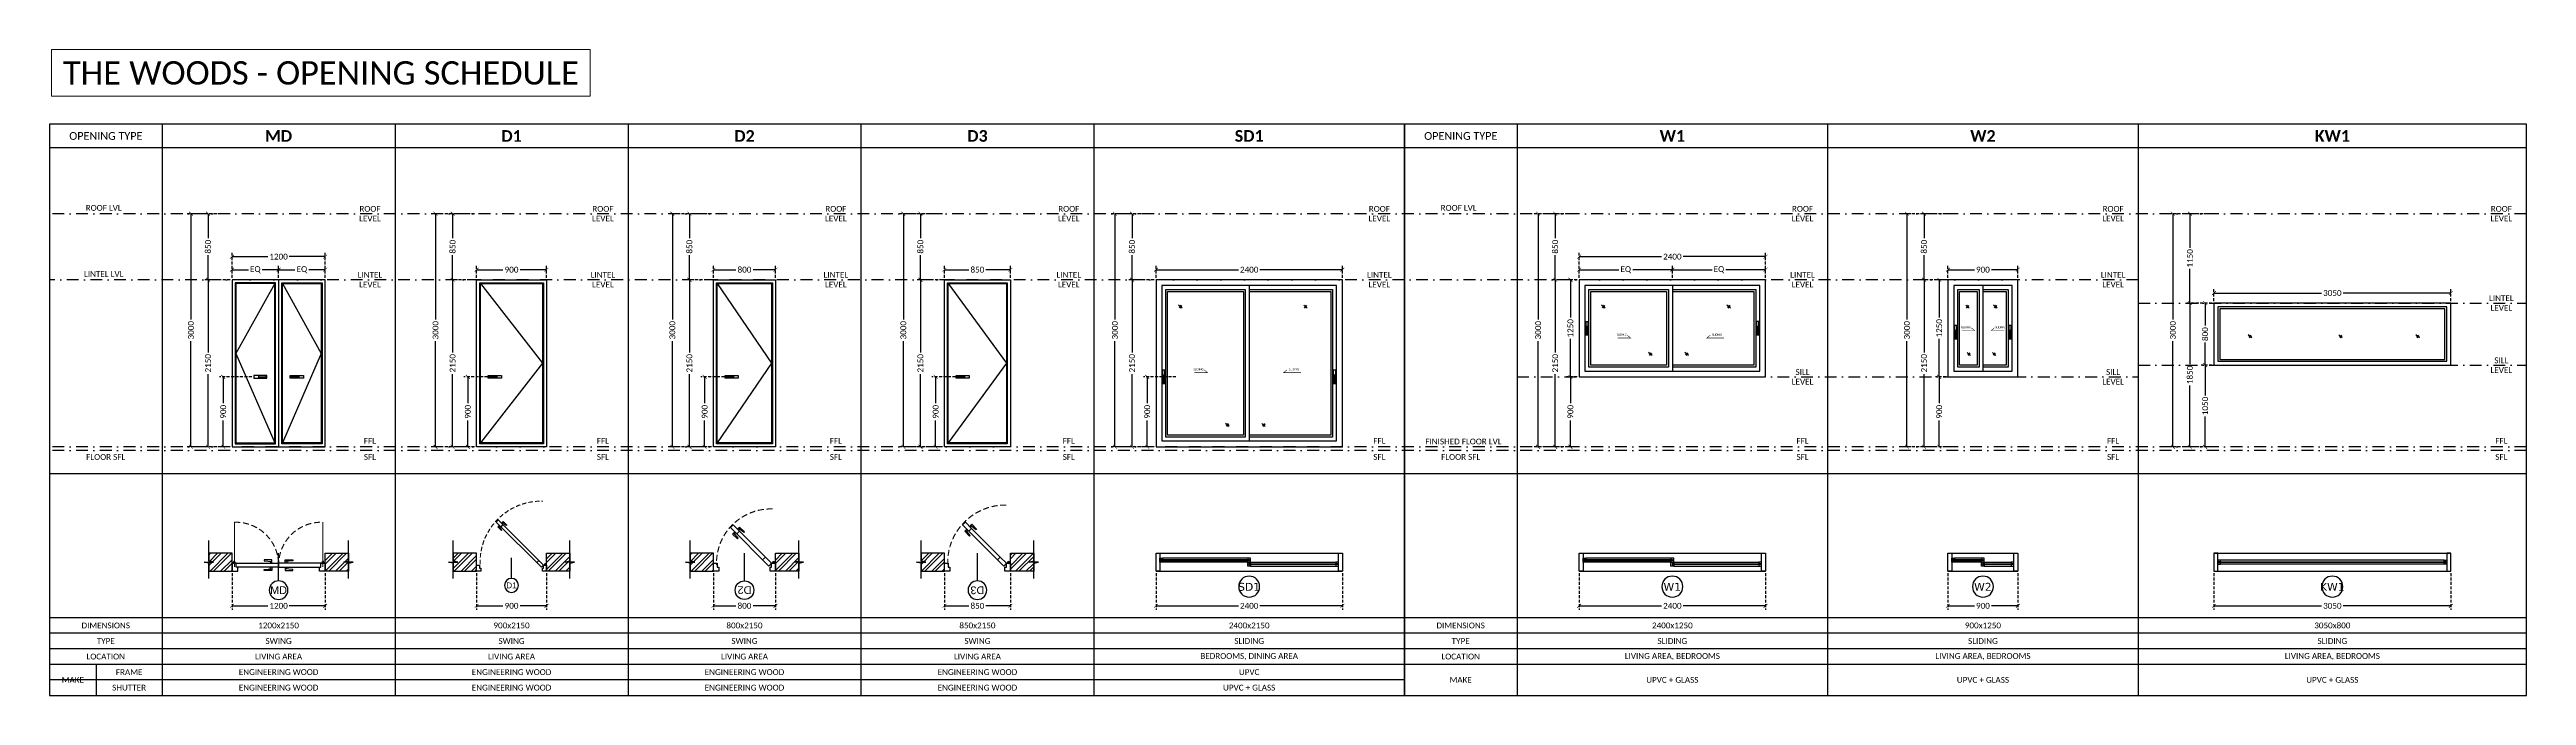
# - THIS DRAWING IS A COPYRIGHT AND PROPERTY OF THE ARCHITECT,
# Model space of a CAD drawing. Header units: millimetres. Extents: x 0 to 31900, y 0 to 8312.
import ezdxf
from ezdxf.enums import TextEntityAlignment as Align

# ---------------------------------------------------------------- set-up
doc = ezdxf.new("R2010")
doc.units = ezdxf.units.MM
doc.header["$LTSCALE"] = 150
doc.set_wipeout_variables(frame=1)
for name, pattern in [('$ZCDB_AUDIT_GENERATED_423A9', [0]), ('$ZCDB_AUDIT_GENERATED_426BD', [0.75, 0.5, -0.25]), ('DASHDOT', [25.4, 12.7, -6.35, 0, -6.35]), ('DASHED', [19.05, 12.7, -6.35])]:
    doc.linetypes.add(name, pattern=pattern)
doc.layers.add('ad-Dimension', color=5, linetype='Continuous', true_color=0x0000ff)
for name, color, linetype in [('ad-Door', 11, 'Continuous'), ('ad-Elevation 10', 8, 'Continuous'), ('ad-Glass Sectionline', 140, 'Continuous'), ('ad-Lvl Difference', 8, 'DASHDOT'), ('ad-Text Main_Door&window Label', 7, 'Continuous'), ('ad-Wall', 240, 'Continuous')]:
    doc.layers.add(name, color=color, linetype=linetype)
doc.layers.add('ad-Text Main', color=7, linetype='Continuous', lineweight=0)
doc.styles.add('6 U T S R N_Typical Floor Plan$0$3BHK-E(NB)$0$grid_text', font='verdana.ttf', dxfattribs={"width": 0.9})
doc.styles.add('New Text Style', font='arial.ttf', dxfattribs={"height": 100})
doc.styles.get("Standard").update_dxf_attribs({"font": 'calibril.ttf'})
doc.dimstyles.new('A-75-DIM-INT (Framing)', dxfattribs={"dimscale": 50, "dimtxt": 1.5, "dimasz": 1, "dimexe": 1, "dimexo": 0.5, "dimgap": 0.5, "dimtad": 0, "dimdsep": 46, "dimtxsty": 'Standard', "dimblk": 'ARCHTICK', "dimcen": 0.025, "dimclrd": 256, "dimclre": 256, "dimclrt": 256, "dimazin": 2, "dimtfac": 1, "dimtmove": 1, "dimatfit": 0, "dimldrblk": 'ARCHTICK', "dimfxl": 10, "dimfxlon": 1, "dimtolj": 1, "dimtzin": 0, "dimarcsym": 0})
pattern_1 = [(45, (3550, 1600), (-67.3519, 67.3519), []), (45, (3594.9, 1600), (-67.3519, 67.3519), [])]

# ---------------------------------------------------------------- blocks, each defined once
blk = doc.blocks.new('*U4')
for p, q in [((8, -111), (42, -111)), ((25, -128), (25, -94)), ((463, -543), (478, -528)), ((528, -478), (514, -493))]:
    blk.add_line(p, q)
for points in [[(50, -100), (0, -100), (0, 0), (71, 0), (71, -36), (71, -50), (50, -50)], [(750, -100), (750, -50), (729, -50), (729, -36), (729, 0), (800, 0), (800, -100)], [(50, -100), (131, -181), (166, -145), (85, -65)], [(131, -181), (464, -514), (500, -479), (166, -145)], [(545, -595), (464, -514), (500, -479), (580, -560)]]:
    blk.add_lwpolyline(points, close=True)
for points in [[(490, -540), (463, -567), (400, -505), (408, -497), (476, -554)], [(525, -505), (553, -477), (490, -414), (482, -422), (539, -491)]]:
    blk.add_lwpolyline(points)
blk.add_circle((25, -111), 11.1)
at = {"color": 8, "linetype": '$ZCDB_AUDIT_GENERATED_426BD', "lineweight": 0}
blk.add_arc((62, -102), 698, 268.1881, 1.8119, dxfattribs=at)
at = {"layer": 'ad-Text Main_Door&window Label'}
blk.add_line((400, 125), (400, -230), dxfattribs=at)
blk.add_circle((400, 245), 120, dxfattribs=at)
at = {"layer": 'ad-Text Main_Door&window Label', "style": 'New Text Style'}
blk.add_attdef('D1', text='', height=100, dxfattribs=at).set_placement((400, 245), align=Align.MIDDLE_CENTER)
blk = doc.blocks.new('*U3')
for p, q in [((-8, -111), (-42, -111)), ((-25, -128), (-25, -94)), ((-811, -761), (-796, -776)), ((-746, -826), (-761, -811))]:
    blk.add_line(p, q)
for points in [[(-1150, -100), (-1150, -50), (-1129, -50), (-1129, -36), (-1129, 0), (-1200, 0), (-1200, -100)], [(-50, -100), (0, -100), (0, 0), (-71, 0), (-71, -36), (-71, -50), (-50, -50)], [(-131, -181), (-747, -797), (-782, -762), (-166, -145)], [(-50, -100), (-131, -181), (-166, -145), (-85, -65)], [(-828, -878), (-747, -797), (-782, -762), (-863, -842)]]:
    blk.add_lwpolyline(points, close=True)
for points in [[(-808, -787), (-836, -760), (-773, -697), (-765, -705), (-822, -774)], [(-773, -823), (-745, -850), (-683, -788), (-690, -780), (-759, -837)]]:
    blk.add_lwpolyline(points)
blk.add_circle((-25, -111), 11.1)
at = {"color": 8, "linetype": '$ZCDB_AUDIT_GENERATED_426BD', "lineweight": 0}
blk.add_arc((-93, -153), 1047, 178.1881, 271.8119, dxfattribs=at)
at = {"layer": 'ad-Text Main_Door&window Label'}
blk.add_line((-600, 125), (-600, -230), dxfattribs=at)
blk.add_circle((-600, 245), 120, dxfattribs=at)
at = {"layer": 'ad-Text Main_Door&window Label', "style": 'New Text Style'}
blk.add_attdef('D1', text='', height=100, dxfattribs=at).set_placement((-585, 245), align=Align.MIDDLE_CENTER)
blk = doc.blocks.new('*U5')
for p, q in [((9, -112), (46, -112)), ((28, -131), (28, -94)), ((496, -27), (496, -50)), ((496, -123), (496, -100)), ((704, -27), (704, -50)), ((704, -123), (704, -100)), ((1191, -112), (1154, -112)), ((1172, -131), (1172, -94))]:
    blk.add_line(p, q)
at = {"color": 8, "lineweight": 0}
for p, q in [((32, -57), (32, -629)), ((1168, -57), (1168, -629))]:
    blk.add_line(p, q, dxfattribs=at)
for points in [[(55, -100), (0, -100), (0, 0), (75, 0), (75, -50), (55, -50)], [(1145, -100), (1200, -100), (1200, 0), (1125, 0), (1125, -50), (1145, -50)], [(55, -100), (600, -100), (600, -50), (55, -50)], [(1145, -100), (600, -100), (600, -50), (1145, -50)]]:
    blk.add_lwpolyline(points, close=True)
for points in [[(514, -50), (514, -7), (416, -7), (416, -19), (514, -28)], [(514, -100), (514, -143), (416, -143), (416, -131), (514, -122)], [(686, -50), (686, -7), (784, -7), (784, -19), (686, -28)], [(686, -100), (686, -143), (784, -143), (784, -131), (686, -122)]]:
    blk.add_lwpolyline(points)
for centre in [(28, -112), (1172, -112)]:
    blk.add_circle(centre, 12.3)
at = {"color": 8, "linetype": '$ZCDB_AUDIT_GENERATED_426BD', "lineweight": 0}
for centre, start, end in [((49, -78), 268.1881, 1.8119), ((1151, -78), 178.1881, 271.8119)]:
    blk.add_arc(centre, 551, start, end, dxfattribs=at)
at = {"layer": 'ad-Text Main_Door&window Label'}
blk.add_line((600, 125), (600, -230), dxfattribs=at)
blk.add_circle((600, 245), 120, dxfattribs=at)
at = {"layer": 'ad-Text Main_Door&window Label', "style": 'New Text Style'}
blk.add_attdef('D1', text='', height=100, dxfattribs=at).set_placement((600, 245), align=Align.MIDDLE_CENTER)
blk = doc.blocks.new('*U6')
for p, q in [((-8, -111), (-42, -111)), ((-25, -128), (-25, -94)), ((-564, -513), (-549, -528)), ((-499, -578), (-514, -564))]:
    blk.add_line(p, q)
for points in [[(-800, -100), (-800, -50), (-779, -50), (-779, -36), (-779, 0), (-850, 0), (-850, -100)], [(-50, -100), (0, -100), (0, 0), (-71, 0), (-71, -36), (-71, -50), (-50, -50)], [(-131, -181), (-500, -550), (-535, -514), (-166, -145)], [(-50, -100), (-131, -181), (-166, -145), (-85, -65)], [(-580, -630), (-500, -550), (-535, -514), (-616, -595)]]:
    blk.add_lwpolyline(points, close=True)
for points in [[(-561, -540), (-588, -513), (-525, -450), (-518, -458), (-575, -526)], [(-525, -575), (-498, -603), (-435, -540), (-443, -532), (-512, -589)]]:
    blk.add_lwpolyline(points)
blk.add_circle((-25, -111), 11.1)
at = {"color": 8, "linetype": '$ZCDB_AUDIT_GENERATED_426BD', "lineweight": 0}
blk.add_arc((-66, -108), 742, 178.1881, 271.8119, dxfattribs=at)
at = {"layer": 'ad-Text Main_Door&window Label'}
blk.add_line((-425, 125), (-425, -230), dxfattribs=at)
blk.add_circle((-425, 245), 120, dxfattribs=at)
at = {"layer": 'ad-Text Main_Door&window Label', "style": 'New Text Style'}
blk.add_attdef('D1', text='', height=100, dxfattribs=at).set_placement((-425, 245), align=Align.MIDDLE_CENTER)
blk = doc.blocks.new('$ZCDB_AUDIT_GENERATED_C77D')
blk.add_wipeout([(0, 230), (2400, 230), (2400, 0), (0, 0)]).dxf.layer = 'ad-Elevation 10'
at = {"layer": 'ad-Elevation 10'}
for points in [[(2400, 230), (0, 230)], [(2400, 0), (0, 0)]]:
    blk.add_lwpolyline(points, dxfattribs=at)
for points in [[(50, 0), (50, 230), (0, 230), (0, 0)], [(85, 83), (85, 65), (50, 65), (50, 115), (85, 115), (85, 97), (63, 97), (63, 83)], [(1217.5, 133), (1217.5, 115), (1182.5, 115), (1182.5, 165), (1217.5, 165), (1217.5, 147), (1195.5, 147), (1195.5, 133)], [(1182.5, 83), (1182.5, 65), (1217.5, 65), (1217.5, 115), (1182.5, 115), (1182.5, 97), (1204.5, 97), (1204.5, 83)], [(2315, 133), (2315, 115), (2350, 115), (2350, 165), (2315, 165), (2315, 147), (2337, 147), (2337, 133)], [(2350, 0), (2400, 0), (2400, 230), (2350, 230)]]:
    blk.add_lwpolyline(points, close=True, dxfattribs=at)
at = {"layer": 'ad-Glass Sectionline'}
for points in [[(1200, 95), (65, 95), (65, 85), (1200, 85)], [(1200, 145), (2335, 145), (2335, 135), (1200, 135)]]:
    blk.add_lwpolyline(points, close=True, dxfattribs=at)
for points in [[(1182.5, 115), (85, 115)], [(1182.5, 65), (85, 65)], [(1217.5, 165), (2315, 165)], [(1217.5, 115), (2315, 115)]]:
    blk.add_lwpolyline(points, dxfattribs=at)
blk = doc.blocks.new('*U21')
blk.add_blockref('$ZCDB_AUDIT_GENERATED_C77D', (0, 0))
blk = doc.blocks.new('zw$4DB2')
blk.add_wipeout([(0, 3050), (0, 0), (-230, 0), (-230, 3050)]).dxf.layer = 'ad-Elevation 10'
at = {"layer": 'ad-Elevation 10'}
for points in [[(-230, 3000), (0, 3000), (0, 3050), (-230, 3050)], [(-122, 2965), (-140, 2965), (-140, 3000), (-90, 3000), (-90, 2965), (-108, 2965), (-108, 2987), (-122, 2987)], [(-230, 50), (-230, 0), (0, 0), (0, 50)], [(-122, 85), (-140, 85), (-140, 50), (-90, 50), (-90, 85), (-108, 85), (-108, 63), (-122, 63)]]:
    blk.add_lwpolyline(points, close=True, dxfattribs=at)
for points in [[(-230, 0), (-230, 3050)], [(0, 0), (0, 3050)]]:
    blk.add_lwpolyline(points, dxfattribs=at)
at = {"layer": 'ad-Glass Sectionline'}
for points in [[(-140, 2965), (-140, 85)], [(-90, 2965), (-90, 85)]]:
    blk.add_lwpolyline(points, dxfattribs=at)
blk.add_lwpolyline([(-110, 2982.5), (-110, 65), (-120, 65), (-120, 2982.5)], close=True, dxfattribs=at)
blk = doc.blocks.new('6 U T S R N_Typical Floor Plan$0$ad_Window Tag')
blk.add_circle((0, 0), 150)
at = {"style": '6 U T S R N_Typical Floor Plan$0$3BHK-E(NB)$0$grid_text', "width": 0.9}
blk.add_attdef('D1', text='', height=125, dxfattribs=at).set_placement((0, 0), align=Align.MIDDLE_CENTER)
blk = doc.blocks.new('$ZCDB_AUDIT_GENERATED_454E2')
at = {"layer": 'ad-Elevation 10'}
for p, q in [((0, 0), (46, 40)), ((4, 20), (21, 35)), ((21, 1), (37, 16))]:
    blk.add_line(p, q, dxfattribs=at)
blk = doc.blocks.new('$ZCDB_AUDIT_GENERATED_454EA')
at = {"layer": 'ad-Door', "linetype": '$ZCDB_AUDIT_GENERATED_423A9', "ltscale": 300}
blk.add_lwpolyline([(35197, 30880), (35229, 30880), (35229, 30710), (35197, 30710)], close=True, dxfattribs=at)
at = {"layer": 'ad-Door'}
blk.add_lwpolyline([(35205, 30818), (35221, 30818), (35221, 30722), (35205, 30722)], close=True, dxfattribs=at)
blk = doc.blocks.new('$ZCDB_AUDIT_GENERATED_C7DC')
blk.add_wipeout([(0, 230), (900, 230), (900, 0), (0, 0)]).dxf.layer = 'ad-Elevation 10'
at = {"layer": 'ad-Elevation 10'}
for points in [[(900, 230), (0, 230)], [(900, 0), (0, 0)]]:
    blk.add_lwpolyline(points, dxfattribs=at)
for points in [[(50, 0), (50, 230), (0, 230), (0, 0)], [(85, 83), (85, 65), (50, 65), (50, 115), (85, 115), (85, 97), (63, 97), (63, 83)], [(467.5, 133), (467.5, 115), (432.5, 115), (432.5, 165), (467.5, 165), (467.5, 147), (445.5, 147), (445.5, 133)], [(432.5, 83), (432.5, 65), (467.5, 65), (467.5, 115), (432.5, 115), (432.5, 97), (454.5, 97), (454.5, 83)], [(815, 133), (815, 115), (850, 115), (850, 165), (815, 165), (815, 147), (837, 147), (837, 133)], [(850, 0), (900, 0), (900, 230), (850, 230)]]:
    blk.add_lwpolyline(points, close=True, dxfattribs=at)
at = {"layer": 'ad-Glass Sectionline'}
for points in [[(450, 95), (65, 95), (65, 85), (450, 85)], [(450, 145), (835, 145), (835, 135), (450, 135)]]:
    blk.add_lwpolyline(points, close=True, dxfattribs=at)
for points in [[(432.5, 115), (85, 115)], [(432.5, 65), (85, 65)], [(467.5, 165), (815, 165)], [(467.5, 115), (815, 115)]]:
    blk.add_lwpolyline(points, dxfattribs=at)
blk = doc.blocks.new('*U25')
blk.add_blockref('$ZCDB_AUDIT_GENERATED_C7DC', (0, 0))
blk = doc.blocks.new('_ArchTick')
at = {"color": 0, "linetype": 'ByBlock', "const_width": 0.15}
blk.add_lwpolyline([(-0.5, -0.5), (0.5, 0.5)], dxfattribs=at)
blk = doc.blocks.new('*D26')
at = {"layer": 'ad-Dimension', "linetype": 'DASHED', "lineweight": -2, "ltscale": 0.02}
for p, q in [((2325, 5350), (1991, 5350)), ((2325, 3200), (1991, 3200))]:
    blk.add_line(p, q, dxfattribs=at)
at = {"layer": 'ad-Dimension', "lineweight": -2, "ltscale": 0.02}
for p, q in [((2041, 5350), (2041, 4414)), ((2041, 3200), (2041, 4136))]:
    blk.add_line(p, q, dxfattribs=at)
at = {"layer": 'Defpoints', "color": 0}
for p in [(2350, 5350), (2041, 3200), (2350, 3200)]:
    blk.add_point(p, dxfattribs=at)
at = {"layer": 'ad-Dimension', "lineweight": -2, "xscale": 50, "yscale": 50, "zscale": 50}
for p, rotation in [((2041, 5350), 90), ((2041, 3200), 270)]:
    blk.add_blockref('_ArchTick', p, dxfattribs=dict(at, rotation=rotation))
at = {"layer": 'ad-Dimension', "insert": (2041, 4275), "char_height": 75, "attachment_point": 5, "rotation": 90}
blk.add_mtext('\\A1;2150', dxfattribs=at)
blk = doc.blocks.new('*D27')
at = {"layer": 'ad-Dimension', "linetype": 'DASHED', "lineweight": -2, "ltscale": 0.02}
for p, q in [((2605, 4100), (2187, 4100)), ((2325, 3200), (2187, 3200))]:
    blk.add_line(p, q, dxfattribs=at)
at = {"layer": 'ad-Dimension', "lineweight": -2, "ltscale": 0.02}
for p, q in [((2237, 4100), (2237, 3760)), ((2237, 3200), (2237, 3540))]:
    blk.add_line(p, q, dxfattribs=at)
at = {"layer": 'Defpoints', "color": 0}
for p in [(2630, 4100), (2237, 3200), (2350, 3200)]:
    blk.add_point(p, dxfattribs=at)
at = {"layer": 'ad-Dimension', "lineweight": -2, "xscale": 50, "yscale": 50, "zscale": 50}
for p, rotation in [((2237, 4100), 90), ((2237, 3200), 270)]:
    blk.add_blockref('_ArchTick', p, dxfattribs=dict(at, rotation=rotation))
at = {"layer": 'ad-Dimension', "insert": (2237, 3650), "char_height": 75, "attachment_point": 5, "rotation": 90}
blk.add_mtext('\\A1;900', dxfattribs=at)
blk = doc.blocks.new('*D28')
at = {"layer": 'ad-Dimension', "linetype": 'DASHED', "lineweight": -2, "ltscale": 0.02}
for p, q in [((2321, 6200), (1771, 6200)), ((2321, 3200), (1771, 3200))]:
    blk.add_line(p, q, dxfattribs=at)
at = {"layer": 'ad-Dimension', "lineweight": -2, "ltscale": 0.02}
for p, q in [((1821, 6200), (1821, 4839)), ((1821, 3200), (1821, 4561))]:
    blk.add_line(p, q, dxfattribs=at)
at = {"layer": 'Defpoints', "color": 0}
for p in [(1821, 6200), (2426, 6200), (2350, 3200)]:
    blk.add_point(p, dxfattribs=at)
at = {"layer": 'ad-Dimension', "lineweight": -2, "xscale": 50, "yscale": 50, "zscale": 50}
for p, rotation in [((1821, 6200), 90), ((1821, 3200), 270)]:
    blk.add_blockref('_ArchTick', p, dxfattribs=dict(at, rotation=rotation))
at = {"layer": 'ad-Dimension', "insert": (1821, 4700), "char_height": 75, "attachment_point": 5, "rotation": 90}
blk.add_mtext('\\A1;3000', dxfattribs=at)
blk = doc.blocks.new('*D29')
at = {"layer": 'ad-Dimension', "linetype": 'DASHED', "lineweight": -2, "ltscale": 0.02}
for p, q in [((2350, 5375), (2350, 5697)), ((3550, 5375), (3550, 5697))]:
    blk.add_line(p, q, dxfattribs=at)
at = {"layer": 'ad-Dimension', "lineweight": -2, "ltscale": 0.02}
for p, q in [((2350, 5647), (2813, 5647)), ((3550, 5647), (3087, 5647))]:
    blk.add_line(p, q, dxfattribs=at)
at = {"layer": 'Defpoints', "color": 0}
for p in [(3550, 5647), (2350, 5350), (3550, 5350)]:
    blk.add_point(p, dxfattribs=at)
at = {"layer": 'ad-Dimension', "lineweight": -2, "xscale": 50, "yscale": 50, "zscale": 50, "rotation": 180}
blk.add_blockref('_ArchTick', (2350, 5647), dxfattribs=at)
at = {"layer": 'ad-Dimension', "lineweight": -2, "xscale": 50, "yscale": 50, "zscale": 50}
blk.add_blockref('_ArchTick', (3550, 5647), dxfattribs=at)
at = {"layer": 'ad-Dimension', "insert": (2950, 5647), "char_height": 75, "attachment_point": 5}
blk.add_mtext('\\A1;1200', dxfattribs=at)
blk = doc.blocks.new('*D30')
at = {"layer": 'ad-Dimension', "linetype": 'DASHED', "lineweight": -2, "ltscale": 0.02}
for p, q in [((2350, 5375), (2350, 5529)), ((2950, 5375), (2950, 5529))]:
    blk.add_line(p, q, dxfattribs=at)
at = {"layer": 'ad-Dimension', "lineweight": -2, "ltscale": 0.02}
for p, q in [((2350, 5479), (2561, 5479)), ((2950, 5479), (2739, 5479))]:
    blk.add_line(p, q, dxfattribs=at)
at = {"layer": 'Defpoints', "color": 0}
for p in [(2950, 5479), (2350, 5350), (2950, 5350)]:
    blk.add_point(p, dxfattribs=at)
at = {"layer": 'ad-Dimension', "lineweight": -2, "xscale": 50, "yscale": 50, "zscale": 50, "rotation": 180}
blk.add_blockref('_ArchTick', (2350, 5479), dxfattribs=at)
at = {"layer": 'ad-Dimension', "lineweight": -2, "xscale": 50, "yscale": 50, "zscale": 50}
blk.add_blockref('_ArchTick', (2950, 5479), dxfattribs=at)
at = {"layer": 'ad-Dimension', "insert": (2650, 5479), "char_height": 75, "attachment_point": 5}
blk.add_mtext('\\A1;EQ', dxfattribs=at)
blk = doc.blocks.new('*D31')
at = {"layer": 'ad-Dimension', "linetype": 'DASHED', "lineweight": -2, "ltscale": 0.02}
for p, q in [((2950, 5375), (2950, 5529)), ((3550, 5375), (3550, 5529))]:
    blk.add_line(p, q, dxfattribs=at)
at = {"layer": 'ad-Dimension', "lineweight": -2, "ltscale": 0.02}
for p, q in [((2950, 5479), (3161, 5479)), ((3550, 5479), (3339, 5479))]:
    blk.add_line(p, q, dxfattribs=at)
at = {"layer": 'Defpoints', "color": 0}
for p in [(3550, 5479), (2950, 5350), (3550, 5350)]:
    blk.add_point(p, dxfattribs=at)
at = {"layer": 'ad-Dimension', "lineweight": -2, "xscale": 50, "yscale": 50, "zscale": 50, "rotation": 180}
blk.add_blockref('_ArchTick', (2950, 5479), dxfattribs=at)
at = {"layer": 'ad-Dimension', "lineweight": -2, "xscale": 50, "yscale": 50, "zscale": 50}
blk.add_blockref('_ArchTick', (3550, 5479), dxfattribs=at)
at = {"layer": 'ad-Dimension', "insert": (3250, 5479), "char_height": 75, "attachment_point": 5}
blk.add_mtext('\\A1;EQ', dxfattribs=at)
blk = doc.blocks.new('*D32')
at = {"layer": 'ad-Dimension', "linetype": 'DASHED', "lineweight": -2, "ltscale": 0.02}
for p, q in [((5475, 5350), (5141, 5350)), ((5475, 3200), (5141, 3200))]:
    blk.add_line(p, q, dxfattribs=at)
at = {"layer": 'ad-Dimension', "lineweight": -2, "ltscale": 0.02}
for p, q in [((5191, 5350), (5191, 4414)), ((5191, 3200), (5191, 4136))]:
    blk.add_line(p, q, dxfattribs=at)
at = {"layer": 'Defpoints', "color": 0}
for p in [(5500, 5350), (5191, 3200), (5500, 3200)]:
    blk.add_point(p, dxfattribs=at)
at = {"layer": 'ad-Dimension', "lineweight": -2, "xscale": 50, "yscale": 50, "zscale": 50}
for p, rotation in [((5191, 5350), 90), ((5191, 3200), 270)]:
    blk.add_blockref('_ArchTick', p, dxfattribs=dict(at, rotation=rotation))
at = {"layer": 'ad-Dimension', "insert": (5191, 4275), "char_height": 75, "attachment_point": 5, "rotation": 90}
blk.add_mtext('\\A1;2150', dxfattribs=at)
blk = doc.blocks.new('*D33')
at = {"layer": 'ad-Dimension', "linetype": 'DASHED', "lineweight": -2, "ltscale": 0.02}
for p, q in [((5755, 4100), (5337, 4100)), ((5475, 3200), (5337, 3200))]:
    blk.add_line(p, q, dxfattribs=at)
at = {"layer": 'ad-Dimension', "lineweight": -2, "ltscale": 0.02}
for p, q in [((5387, 4100), (5387, 3760)), ((5387, 3200), (5387, 3540))]:
    blk.add_line(p, q, dxfattribs=at)
at = {"layer": 'Defpoints', "color": 0}
for p in [(5780, 4100), (5387, 3200), (5500, 3200)]:
    blk.add_point(p, dxfattribs=at)
at = {"layer": 'ad-Dimension', "lineweight": -2, "xscale": 50, "yscale": 50, "zscale": 50}
for p, rotation in [((5387, 4100), 90), ((5387, 3200), 270)]:
    blk.add_blockref('_ArchTick', p, dxfattribs=dict(at, rotation=rotation))
at = {"layer": 'ad-Dimension', "insert": (5387, 3650), "char_height": 75, "attachment_point": 5, "rotation": 90}
blk.add_mtext('\\A1;900', dxfattribs=at)
blk = doc.blocks.new('*D34')
at = {"layer": 'ad-Dimension', "linetype": 'DASHED', "lineweight": -2, "ltscale": 0.02}
for p, q in [((5471, 6200), (4921, 6200)), ((5471, 3200), (4921, 3200))]:
    blk.add_line(p, q, dxfattribs=at)
at = {"layer": 'ad-Dimension', "lineweight": -2, "ltscale": 0.02}
for p, q in [((4971, 6200), (4971, 4839)), ((4971, 3200), (4971, 4561))]:
    blk.add_line(p, q, dxfattribs=at)
at = {"layer": 'Defpoints', "color": 0}
for p in [(4971, 6200), (5500, 6200), (5500, 3200)]:
    blk.add_point(p, dxfattribs=at)
at = {"layer": 'ad-Dimension', "lineweight": -2, "xscale": 50, "yscale": 50, "zscale": 50}
for p, rotation in [((4971, 6200), 90), ((4971, 3200), 270)]:
    blk.add_blockref('_ArchTick', p, dxfattribs=dict(at, rotation=rotation))
at = {"layer": 'ad-Dimension', "insert": (4971, 4700), "char_height": 75, "attachment_point": 5, "rotation": 90}
blk.add_mtext('\\A1;3000', dxfattribs=at)
blk = doc.blocks.new('*D35')
at = {"layer": 'ad-Dimension', "linetype": 'DASHED', "lineweight": -2, "ltscale": 0.02}
for p, q in [((8525, 5350), (8191, 5350)), ((8525, 3200), (8191, 3200))]:
    blk.add_line(p, q, dxfattribs=at)
at = {"layer": 'ad-Dimension', "lineweight": -2, "ltscale": 0.02}
for p, q in [((8241, 5350), (8241, 4414)), ((8241, 3200), (8241, 4136))]:
    blk.add_line(p, q, dxfattribs=at)
at = {"layer": 'Defpoints', "color": 0}
for p in [(8550, 5350), (8241, 3200), (8550, 3200)]:
    blk.add_point(p, dxfattribs=at)
at = {"layer": 'ad-Dimension', "lineweight": -2, "xscale": 50, "yscale": 50, "zscale": 50}
for p, rotation in [((8241, 5350), 90), ((8241, 3200), 270)]:
    blk.add_blockref('_ArchTick', p, dxfattribs=dict(at, rotation=rotation))
at = {"layer": 'ad-Dimension', "insert": (8241, 4275), "char_height": 75, "attachment_point": 5, "rotation": 90}
blk.add_mtext('\\A1;2150', dxfattribs=at)
blk = doc.blocks.new('*D36')
at = {"layer": 'ad-Dimension', "linetype": 'DASHED', "lineweight": -2, "ltscale": 0.02}
for p, q in [((8805, 4100), (8387, 4100)), ((8525, 3200), (8387, 3200))]:
    blk.add_line(p, q, dxfattribs=at)
at = {"layer": 'ad-Dimension', "lineweight": -2, "ltscale": 0.02}
for p, q in [((8437, 4100), (8437, 3760)), ((8437, 3200), (8437, 3540))]:
    blk.add_line(p, q, dxfattribs=at)
at = {"layer": 'Defpoints', "color": 0}
for p in [(8830, 4100), (8437, 3200), (8550, 3200)]:
    blk.add_point(p, dxfattribs=at)
at = {"layer": 'ad-Dimension', "lineweight": -2, "xscale": 50, "yscale": 50, "zscale": 50}
for p, rotation in [((8437, 4100), 90), ((8437, 3200), 270)]:
    blk.add_blockref('_ArchTick', p, dxfattribs=dict(at, rotation=rotation))
at = {"layer": 'ad-Dimension', "insert": (8437, 3650), "char_height": 75, "attachment_point": 5, "rotation": 90}
blk.add_mtext('\\A1;900', dxfattribs=at)
blk = doc.blocks.new('*D37')
at = {"layer": 'ad-Dimension', "linetype": 'DASHED', "lineweight": -2, "ltscale": 0.02}
for p, q in [((8521, 6200), (7971, 6200)), ((8521, 3200), (7971, 3200))]:
    blk.add_line(p, q, dxfattribs=at)
at = {"layer": 'ad-Dimension', "lineweight": -2, "ltscale": 0.02}
for p, q in [((8021, 6200), (8021, 4839)), ((8021, 3200), (8021, 4561))]:
    blk.add_line(p, q, dxfattribs=at)
at = {"layer": 'Defpoints', "color": 0}
for p in [(8021, 6200), (8550, 6200), (8550, 3200)]:
    blk.add_point(p, dxfattribs=at)
at = {"layer": 'ad-Dimension', "lineweight": -2, "xscale": 50, "yscale": 50, "zscale": 50}
for p, rotation in [((8021, 6200), 90), ((8021, 3200), 270)]:
    blk.add_blockref('_ArchTick', p, dxfattribs=dict(at, rotation=rotation))
at = {"layer": 'ad-Dimension', "insert": (8021, 4700), "char_height": 75, "attachment_point": 5, "rotation": 90}
blk.add_mtext('\\A1;3000', dxfattribs=at)
blk = doc.blocks.new('*D38')
at = {"layer": 'ad-Dimension', "linetype": 'DASHED', "lineweight": -2, "ltscale": 0.02}
for p, q in [((11500, 5350), (11166, 5350)), ((11500, 3200), (11166, 3200))]:
    blk.add_line(p, q, dxfattribs=at)
at = {"layer": 'ad-Dimension', "lineweight": -2, "ltscale": 0.02}
for p, q in [((11216, 5350), (11216, 4414)), ((11216, 3200), (11216, 4136))]:
    blk.add_line(p, q, dxfattribs=at)
at = {"layer": 'Defpoints', "color": 0}
for p in [(11525, 5350), (11216, 3200), (11525, 3200)]:
    blk.add_point(p, dxfattribs=at)
at = {"layer": 'ad-Dimension', "lineweight": -2, "xscale": 50, "yscale": 50, "zscale": 50}
for p, rotation in [((11216, 5350), 90), ((11216, 3200), 270)]:
    blk.add_blockref('_ArchTick', p, dxfattribs=dict(at, rotation=rotation))
at = {"layer": 'ad-Dimension', "insert": (11216, 4275), "char_height": 75, "attachment_point": 5, "rotation": 90}
blk.add_mtext('\\A1;2150', dxfattribs=at)
blk = doc.blocks.new('*D39')
at = {"layer": 'ad-Dimension', "linetype": 'DASHED', "lineweight": -2, "ltscale": 0.02}
for p, q in [((11780, 4100), (11362, 4100)), ((11500, 3200), (11362, 3200))]:
    blk.add_line(p, q, dxfattribs=at)
at = {"layer": 'ad-Dimension', "lineweight": -2, "ltscale": 0.02}
for p, q in [((11412, 4100), (11412, 3760)), ((11412, 3200), (11412, 3540))]:
    blk.add_line(p, q, dxfattribs=at)
at = {"layer": 'Defpoints', "color": 0}
for p in [(11805, 4100), (11412, 3200), (11525, 3200)]:
    blk.add_point(p, dxfattribs=at)
at = {"layer": 'ad-Dimension', "lineweight": -2, "xscale": 50, "yscale": 50, "zscale": 50}
for p, rotation in [((11412, 4100), 90), ((11412, 3200), 270)]:
    blk.add_blockref('_ArchTick', p, dxfattribs=dict(at, rotation=rotation))
at = {"layer": 'ad-Dimension', "insert": (11412, 3650), "char_height": 75, "attachment_point": 5, "rotation": 90}
blk.add_mtext('\\A1;900', dxfattribs=at)
blk = doc.blocks.new('*D40')
at = {"layer": 'ad-Dimension', "linetype": 'DASHED', "lineweight": -2, "ltscale": 0.02}
for p, q in [((11496, 6200), (10946, 6200)), ((11496, 3200), (10946, 3200))]:
    blk.add_line(p, q, dxfattribs=at)
at = {"layer": 'ad-Dimension', "lineweight": -2, "ltscale": 0.02}
for p, q in [((10996, 6200), (10996, 4839)), ((10996, 3200), (10996, 4561))]:
    blk.add_line(p, q, dxfattribs=at)
at = {"layer": 'Defpoints', "color": 0}
for p in [(10996, 6200), (11525, 6200), (11525, 3200)]:
    blk.add_point(p, dxfattribs=at)
at = {"layer": 'ad-Dimension', "lineweight": -2, "xscale": 50, "yscale": 50, "zscale": 50}
for p, rotation in [((10996, 6200), 90), ((10996, 3200), 270)]:
    blk.add_blockref('_ArchTick', p, dxfattribs=dict(at, rotation=rotation))
at = {"layer": 'ad-Dimension', "insert": (10996, 4700), "char_height": 75, "attachment_point": 5, "rotation": 90}
blk.add_mtext('\\A1;3000', dxfattribs=at)
blk = doc.blocks.new('*D41')
at = {"layer": 'ad-Dimension', "linetype": 'DASHED', "lineweight": -2, "ltscale": 0.02}
for p, q in [((14225, 5350), (13891, 5350)), ((14225, 3200), (13891, 3200))]:
    blk.add_line(p, q, dxfattribs=at)
at = {"layer": 'ad-Dimension', "lineweight": -2, "ltscale": 0.02}
for p, q in [((13941, 5350), (13941, 4414)), ((13941, 3200), (13941, 4136))]:
    blk.add_line(p, q, dxfattribs=at)
at = {"layer": 'Defpoints', "color": 0}
for p in [(14250, 5350), (13941, 3200), (14250, 3200)]:
    blk.add_point(p, dxfattribs=at)
at = {"layer": 'ad-Dimension', "lineweight": -2, "xscale": 50, "yscale": 50, "zscale": 50}
for p, rotation in [((13941, 5350), 90), ((13941, 3200), 270)]:
    blk.add_blockref('_ArchTick', p, dxfattribs=dict(at, rotation=rotation))
at = {"layer": 'ad-Dimension', "insert": (13941, 4275), "char_height": 75, "attachment_point": 5, "rotation": 90}
blk.add_mtext('\\A1;2150', dxfattribs=at)
blk = doc.blocks.new('*D42')
at = {"layer": 'ad-Dimension', "linetype": 'DASHED', "lineweight": -2, "ltscale": 0.02}
for p, q in [((14505, 4100), (14087, 4100)), ((14225, 3200), (14087, 3200))]:
    blk.add_line(p, q, dxfattribs=at)
at = {"layer": 'ad-Dimension', "lineweight": -2, "ltscale": 0.02}
for p, q in [((14137, 4100), (14137, 3760)), ((14137, 3200), (14137, 3540))]:
    blk.add_line(p, q, dxfattribs=at)
at = {"layer": 'Defpoints', "color": 0}
for p in [(14530, 4100), (14137, 3200), (14250, 3200)]:
    blk.add_point(p, dxfattribs=at)
at = {"layer": 'ad-Dimension', "lineweight": -2, "xscale": 50, "yscale": 50, "zscale": 50}
for p, rotation in [((14137, 4100), 90), ((14137, 3200), 270)]:
    blk.add_blockref('_ArchTick', p, dxfattribs=dict(at, rotation=rotation))
at = {"layer": 'ad-Dimension', "insert": (14137, 3650), "char_height": 75, "attachment_point": 5, "rotation": 90}
blk.add_mtext('\\A1;900', dxfattribs=at)
blk = doc.blocks.new('*D43')
at = {"layer": 'ad-Dimension', "linetype": 'DASHED', "lineweight": -2, "ltscale": 0.02}
for p, q in [((14221, 6200), (13671, 6200)), ((14221, 3200), (13671, 3200))]:
    blk.add_line(p, q, dxfattribs=at)
at = {"layer": 'ad-Dimension', "lineweight": -2, "ltscale": 0.02}
for p, q in [((13721, 6200), (13721, 4839)), ((13721, 3200), (13721, 4561))]:
    blk.add_line(p, q, dxfattribs=at)
at = {"layer": 'Defpoints', "color": 0}
for p in [(13721, 6200), (14250, 6200), (14250, 3200)]:
    blk.add_point(p, dxfattribs=at)
at = {"layer": 'ad-Dimension', "lineweight": -2, "xscale": 50, "yscale": 50, "zscale": 50}
for p, rotation in [((13721, 6200), 90), ((13721, 3200), 270)]:
    blk.add_blockref('_ArchTick', p, dxfattribs=dict(at, rotation=rotation))
at = {"layer": 'ad-Dimension', "insert": (13721, 4700), "char_height": 75, "attachment_point": 5, "rotation": 90}
blk.add_mtext('\\A1;3000', dxfattribs=at)
blk = doc.blocks.new('*D44')
at = {"layer": 'ad-Dimension', "linetype": 'DASHED', "lineweight": -2, "ltscale": 0.02}
for p, q in [((5500, 5375), (5500, 5529)), ((6400, 5375), (6400, 5529))]:
    blk.add_line(p, q, dxfattribs=at)
at = {"layer": 'ad-Dimension', "lineweight": -2, "ltscale": 0.02}
for p, q in [((5500, 5479), (5840, 5479)), ((6400, 5479), (6060, 5479))]:
    blk.add_line(p, q, dxfattribs=at)
at = {"layer": 'Defpoints', "color": 0}
for p in [(5500, 5479), (5500, 5350), (6400, 5350)]:
    blk.add_point(p, dxfattribs=at)
at = {"layer": 'ad-Dimension', "lineweight": -2, "xscale": 50, "yscale": 50, "zscale": 50, "rotation": 180}
blk.add_blockref('_ArchTick', (5500, 5479), dxfattribs=at)
at = {"layer": 'ad-Dimension', "lineweight": -2, "xscale": 50, "yscale": 50, "zscale": 50}
blk.add_blockref('_ArchTick', (6400, 5479), dxfattribs=at)
at = {"layer": 'ad-Dimension', "insert": (5950, 5479), "char_height": 75, "attachment_point": 5}
blk.add_mtext('\\A1;900', dxfattribs=at)
blk = doc.blocks.new('*D45')
at = {"layer": 'ad-Dimension', "linetype": 'DASHED', "lineweight": -2, "ltscale": 0.02}
for p, q in [((8550, 5375), (8550, 5529)), ((9350, 5375), (9350, 5529))]:
    blk.add_line(p, q, dxfattribs=at)
at = {"layer": 'ad-Dimension', "lineweight": -2, "ltscale": 0.02}
for p, q in [((8550, 5479), (8840, 5479)), ((9350, 5479), (9060, 5479))]:
    blk.add_line(p, q, dxfattribs=at)
at = {"layer": 'Defpoints', "color": 0}
for p in [(9350, 5479), (8550, 5350), (9350, 5350)]:
    blk.add_point(p, dxfattribs=at)
at = {"layer": 'ad-Dimension', "lineweight": -2, "xscale": 50, "yscale": 50, "zscale": 50, "rotation": 180}
blk.add_blockref('_ArchTick', (8550, 5479), dxfattribs=at)
at = {"layer": 'ad-Dimension', "lineweight": -2, "xscale": 50, "yscale": 50, "zscale": 50}
blk.add_blockref('_ArchTick', (9350, 5479), dxfattribs=at)
at = {"layer": 'ad-Dimension', "insert": (8950, 5479), "char_height": 75, "attachment_point": 5}
blk.add_mtext('\\A1;800', dxfattribs=at)
blk = doc.blocks.new('*D46')
at = {"layer": 'ad-Dimension', "linetype": 'DASHED', "lineweight": -2, "ltscale": 0.02}
for p, q in [((11525, 5375), (11525, 5529)), ((12375, 5375), (12375, 5529))]:
    blk.add_line(p, q, dxfattribs=at)
at = {"layer": 'ad-Dimension', "lineweight": -2, "ltscale": 0.02}
for p, q in [((11525, 5479), (11840, 5479)), ((12375, 5479), (12060, 5479))]:
    blk.add_line(p, q, dxfattribs=at)
at = {"layer": 'Defpoints', "color": 0}
for p in [(12375, 5479), (11525, 5350), (12375, 5350)]:
    blk.add_point(p, dxfattribs=at)
at = {"layer": 'ad-Dimension', "lineweight": -2, "xscale": 50, "yscale": 50, "zscale": 50, "rotation": 180}
blk.add_blockref('_ArchTick', (11525, 5479), dxfattribs=at)
at = {"layer": 'ad-Dimension', "lineweight": -2, "xscale": 50, "yscale": 50, "zscale": 50}
blk.add_blockref('_ArchTick', (12375, 5479), dxfattribs=at)
at = {"layer": 'ad-Dimension', "insert": (11950, 5479), "char_height": 75, "attachment_point": 5}
blk.add_mtext('\\A1;850', dxfattribs=at)
blk = doc.blocks.new('*D47')
at = {"layer": 'ad-Dimension', "linetype": 'DASHED', "lineweight": -2, "ltscale": 0.02}
for p, q in [((14250, 5375), (14250, 5529)), ((16650, 5375), (16650, 5529))]:
    blk.add_line(p, q, dxfattribs=at)
at = {"layer": 'ad-Dimension', "lineweight": -2, "ltscale": 0.02}
for p, q in [((14250, 5479), (15311, 5479)), ((16650, 5479), (15589, 5479))]:
    blk.add_line(p, q, dxfattribs=at)
at = {"layer": 'Defpoints', "color": 0}
for p in [(16650, 5479), (14250, 5350), (16650, 5350)]:
    blk.add_point(p, dxfattribs=at)
at = {"layer": 'ad-Dimension', "lineweight": -2, "xscale": 50, "yscale": 50, "zscale": 50, "rotation": 180}
blk.add_blockref('_ArchTick', (14250, 5479), dxfattribs=at)
at = {"layer": 'ad-Dimension', "lineweight": -2, "xscale": 50, "yscale": 50, "zscale": 50}
blk.add_blockref('_ArchTick', (16650, 5479), dxfattribs=at)
at = {"layer": 'ad-Dimension', "insert": (15450, 5479), "char_height": 75, "attachment_point": 5}
blk.add_mtext('\\A1;2400', dxfattribs=at)
blk = doc.blocks.new('*D48')
at = {"layer": 'ad-Dimension', "linetype": 'DASHED', "lineweight": -2, "ltscale": 0.02}
for p, q in [((19700, 5375), (19700, 5529)), ((20900, 5375), (20900, 5529))]:
    blk.add_line(p, q, dxfattribs=at)
at = {"layer": 'ad-Dimension', "lineweight": -2, "ltscale": 0.02}
for p, q in [((19700, 5479), (20211, 5479)), ((20900, 5479), (20389, 5479))]:
    blk.add_line(p, q, dxfattribs=at)
at = {"layer": 'Defpoints', "color": 0}
for p in [(20900, 5479), (19700, 5350), (20900, 5350)]:
    blk.add_point(p, dxfattribs=at)
at = {"layer": 'ad-Dimension', "lineweight": -2, "xscale": 50, "yscale": 50, "zscale": 50, "rotation": 180}
blk.add_blockref('_ArchTick', (19700, 5479), dxfattribs=at)
at = {"layer": 'ad-Dimension', "lineweight": -2, "xscale": 50, "yscale": 50, "zscale": 50}
blk.add_blockref('_ArchTick', (20900, 5479), dxfattribs=at)
at = {"layer": 'ad-Dimension', "insert": (20300, 5479), "char_height": 75, "attachment_point": 5}
blk.add_mtext('\\A1;EQ', dxfattribs=at)
blk = doc.blocks.new('*D49')
at = {"layer": 'ad-Dimension', "linetype": 'DASHED', "lineweight": -2, "ltscale": 0.02}
for p, q in [((19675, 5350), (19341, 5350)), ((19675, 3200), (19341, 3200))]:
    blk.add_line(p, q, dxfattribs=at)
at = {"layer": 'ad-Dimension', "lineweight": -2, "ltscale": 0.02}
for p, q in [((19391, 5350), (19391, 4414)), ((19391, 3200), (19391, 4136))]:
    blk.add_line(p, q, dxfattribs=at)
at = {"layer": 'Defpoints', "color": 0}
for p in [(19700, 5350), (19391, 3200), (19700, 3200)]:
    blk.add_point(p, dxfattribs=at)
at = {"layer": 'ad-Dimension', "lineweight": -2, "xscale": 50, "yscale": 50, "zscale": 50}
for p, rotation in [((19391, 5350), 90), ((19391, 3200), 270)]:
    blk.add_blockref('_ArchTick', p, dxfattribs=dict(at, rotation=rotation))
at = {"layer": 'ad-Dimension', "insert": (19391, 4275), "char_height": 75, "attachment_point": 5, "rotation": 90}
blk.add_mtext('\\A1;2150', dxfattribs=at)
blk = doc.blocks.new('*D50')
at = {"layer": 'ad-Dimension', "linetype": 'DASHED', "lineweight": -2, "ltscale": 0.02}
for p, q in [((19675, 4100), (19537, 4100)), ((19675, 3200), (19537, 3200))]:
    blk.add_line(p, q, dxfattribs=at)
at = {"layer": 'ad-Dimension', "lineweight": -2, "ltscale": 0.02}
for p, q in [((19587, 4100), (19587, 3760)), ((19587, 3200), (19587, 3540))]:
    blk.add_line(p, q, dxfattribs=at)
at = {"layer": 'Defpoints', "color": 0}
for p in [(19700, 4100), (19587, 3200), (19700, 3200)]:
    blk.add_point(p, dxfattribs=at)
at = {"layer": 'ad-Dimension', "lineweight": -2, "xscale": 50, "yscale": 50, "zscale": 50}
for p, rotation in [((19587, 4100), 90), ((19587, 3200), 270)]:
    blk.add_blockref('_ArchTick', p, dxfattribs=dict(at, rotation=rotation))
at = {"layer": 'ad-Dimension', "insert": (19587, 3650), "char_height": 75, "attachment_point": 5, "rotation": 90}
blk.add_mtext('\\A1;900', dxfattribs=at)
blk = doc.blocks.new('*D51')
at = {"layer": 'ad-Dimension', "linetype": 'DASHED', "lineweight": -2, "ltscale": 0.02}
for p, q in [((19671, 6200), (19121, 6200)), ((19671, 3200), (19121, 3200))]:
    blk.add_line(p, q, dxfattribs=at)
at = {"layer": 'ad-Dimension', "lineweight": -2, "ltscale": 0.02}
for p, q in [((19171, 6200), (19171, 4839)), ((19171, 3200), (19171, 4561))]:
    blk.add_line(p, q, dxfattribs=at)
at = {"layer": 'Defpoints', "color": 0}
for p in [(19171, 6200), (19700, 6200), (19700, 3200)]:
    blk.add_point(p, dxfattribs=at)
at = {"layer": 'ad-Dimension', "lineweight": -2, "xscale": 50, "yscale": 50, "zscale": 50}
for p, rotation in [((19171, 6200), 90), ((19171, 3200), 270)]:
    blk.add_blockref('_ArchTick', p, dxfattribs=dict(at, rotation=rotation))
at = {"layer": 'ad-Dimension', "insert": (19171, 4700), "char_height": 75, "attachment_point": 5, "rotation": 90}
blk.add_mtext('\\A1;3000', dxfattribs=at)
blk = doc.blocks.new('*D52')
at = {"layer": 'ad-Dimension', "linetype": 'DASHED', "lineweight": -2, "ltscale": 0.02}
for p, q in [((19675, 5350), (19537, 5350)), ((19675, 4100), (19537, 4100))]:
    blk.add_line(p, q, dxfattribs=at)
at = {"layer": 'ad-Dimension', "lineweight": -2, "ltscale": 0.02}
for p, q in [((19587, 5350), (19587, 4862)), ((19587, 4100), (19587, 4588))]:
    blk.add_line(p, q, dxfattribs=at)
at = {"layer": 'Defpoints', "color": 0}
for p in [(19587, 5350), (19700, 5350), (19700, 4100)]:
    blk.add_point(p, dxfattribs=at)
at = {"layer": 'ad-Dimension', "lineweight": -2, "xscale": 50, "yscale": 50, "zscale": 50}
for p, rotation in [((19587, 5350), 90), ((19587, 4100), 270)]:
    blk.add_blockref('_ArchTick', p, dxfattribs=dict(at, rotation=rotation))
at = {"layer": 'ad-Dimension', "insert": (19587, 4725), "char_height": 75, "attachment_point": 5, "rotation": 90}
blk.add_mtext('\\A1;1250', dxfattribs=at)
blk = doc.blocks.new('*D53')
at = {"layer": 'ad-Dimension', "linetype": 'DASHED', "lineweight": -2, "ltscale": 0.02}
for p, q in [((2325, 6200), (1991, 6200)), ((2325, 5350), (1991, 5350))]:
    blk.add_line(p, q, dxfattribs=at)
at = {"layer": 'ad-Dimension', "lineweight": -2, "ltscale": 0.02}
for p, q in [((2041, 6200), (2041, 5885)), ((2041, 5350), (2041, 5665))]:
    blk.add_line(p, q, dxfattribs=at)
at = {"layer": 'Defpoints', "color": 0}
for p in [(2041, 6200), (2350, 6200), (2350, 5350)]:
    blk.add_point(p, dxfattribs=at)
at = {"layer": 'ad-Dimension', "lineweight": -2, "xscale": 50, "yscale": 50, "zscale": 50}
for p, rotation in [((2041, 6200), 90), ((2041, 5350), 270)]:
    blk.add_blockref('_ArchTick', p, dxfattribs=dict(at, rotation=rotation))
at = {"layer": 'ad-Dimension', "insert": (2041, 5775), "char_height": 75, "attachment_point": 5, "rotation": 90}
blk.add_mtext('\\A1;850', dxfattribs=at)
blk = doc.blocks.new('*D54')
at = {"layer": 'ad-Dimension', "linetype": 'DASHED', "lineweight": -2, "ltscale": 0.02}
for p, q in [((5475, 6200), (5141, 6200)), ((5475, 5350), (5141, 5350))]:
    blk.add_line(p, q, dxfattribs=at)
at = {"layer": 'ad-Dimension', "lineweight": -2, "ltscale": 0.02}
for p, q in [((5191, 6200), (5191, 5885)), ((5191, 5350), (5191, 5665))]:
    blk.add_line(p, q, dxfattribs=at)
at = {"layer": 'Defpoints', "color": 0}
for p in [(5191, 6200), (5500, 6200), (5500, 5350)]:
    blk.add_point(p, dxfattribs=at)
at = {"layer": 'ad-Dimension', "lineweight": -2, "xscale": 50, "yscale": 50, "zscale": 50}
for p, rotation in [((5191, 6200), 90), ((5191, 5350), 270)]:
    blk.add_blockref('_ArchTick', p, dxfattribs=dict(at, rotation=rotation))
at = {"layer": 'ad-Dimension', "insert": (5191, 5775), "char_height": 75, "attachment_point": 5, "rotation": 90}
blk.add_mtext('\\A1;850', dxfattribs=at)
blk = doc.blocks.new('*D55')
at = {"layer": 'ad-Dimension', "linetype": 'DASHED', "lineweight": -2, "ltscale": 0.02}
for p, q in [((8525, 6200), (8191, 6200)), ((8525, 5350), (8191, 5350))]:
    blk.add_line(p, q, dxfattribs=at)
at = {"layer": 'ad-Dimension', "lineweight": -2, "ltscale": 0.02}
for p, q in [((8241, 6200), (8241, 5885)), ((8241, 5350), (8241, 5665))]:
    blk.add_line(p, q, dxfattribs=at)
at = {"layer": 'Defpoints', "color": 0}
for p in [(8241, 6200), (8550, 6200), (8550, 5350)]:
    blk.add_point(p, dxfattribs=at)
at = {"layer": 'ad-Dimension', "lineweight": -2, "xscale": 50, "yscale": 50, "zscale": 50}
for p, rotation in [((8241, 6200), 90), ((8241, 5350), 270)]:
    blk.add_blockref('_ArchTick', p, dxfattribs=dict(at, rotation=rotation))
at = {"layer": 'ad-Dimension', "insert": (8241, 5775), "char_height": 75, "attachment_point": 5, "rotation": 90}
blk.add_mtext('\\A1;850', dxfattribs=at)
blk = doc.blocks.new('*D56')
at = {"layer": 'ad-Dimension', "linetype": 'DASHED', "lineweight": -2, "ltscale": 0.02}
for p, q in [((11500, 6200), (11166, 6200)), ((11500, 5350), (11166, 5350))]:
    blk.add_line(p, q, dxfattribs=at)
at = {"layer": 'ad-Dimension', "lineweight": -2, "ltscale": 0.02}
for p, q in [((11216, 6200), (11216, 5885)), ((11216, 5350), (11216, 5665))]:
    blk.add_line(p, q, dxfattribs=at)
at = {"layer": 'Defpoints', "color": 0}
for p in [(11216, 6200), (11525, 6200), (11525, 5350)]:
    blk.add_point(p, dxfattribs=at)
at = {"layer": 'ad-Dimension', "lineweight": -2, "xscale": 50, "yscale": 50, "zscale": 50}
for p, rotation in [((11216, 6200), 90), ((11216, 5350), 270)]:
    blk.add_blockref('_ArchTick', p, dxfattribs=dict(at, rotation=rotation))
at = {"layer": 'ad-Dimension', "insert": (11216, 5775), "char_height": 75, "attachment_point": 5, "rotation": 90}
blk.add_mtext('\\A1;850', dxfattribs=at)
blk = doc.blocks.new('*D57')
at = {"layer": 'ad-Dimension', "linetype": 'DASHED', "lineweight": -2, "ltscale": 0.02}
for p, q in [((14225, 6200), (13891, 6200)), ((14225, 5350), (13891, 5350))]:
    blk.add_line(p, q, dxfattribs=at)
at = {"layer": 'ad-Dimension', "lineweight": -2, "ltscale": 0.02}
for p, q in [((13941, 6200), (13941, 5885)), ((13941, 5350), (13941, 5665))]:
    blk.add_line(p, q, dxfattribs=at)
at = {"layer": 'Defpoints', "color": 0}
for p in [(13941, 6200), (14250, 6200), (14250, 5350)]:
    blk.add_point(p, dxfattribs=at)
at = {"layer": 'ad-Dimension', "lineweight": -2, "xscale": 50, "yscale": 50, "zscale": 50}
for p, rotation in [((13941, 6200), 90), ((13941, 5350), 270)]:
    blk.add_blockref('_ArchTick', p, dxfattribs=dict(at, rotation=rotation))
at = {"layer": 'ad-Dimension', "insert": (13941, 5775), "char_height": 75, "attachment_point": 5, "rotation": 90}
blk.add_mtext('\\A1;850', dxfattribs=at)
blk = doc.blocks.new('*D58')
at = {"layer": 'ad-Dimension', "linetype": 'DASHED', "lineweight": -2, "ltscale": 0.02}
for p, q in [((19675, 6200), (19341, 6200)), ((19675, 5350), (19341, 5350))]:
    blk.add_line(p, q, dxfattribs=at)
at = {"layer": 'ad-Dimension', "lineweight": -2, "ltscale": 0.02}
for p, q in [((19391, 6200), (19391, 5885)), ((19391, 5350), (19391, 5665))]:
    blk.add_line(p, q, dxfattribs=at)
at = {"layer": 'Defpoints', "color": 0}
for p in [(19391, 6200), (19700, 6200), (19700, 5350)]:
    blk.add_point(p, dxfattribs=at)
at = {"layer": 'ad-Dimension', "lineweight": -2, "xscale": 50, "yscale": 50, "zscale": 50}
for p, rotation in [((19391, 6200), 90), ((19391, 5350), 270)]:
    blk.add_blockref('_ArchTick', p, dxfattribs=dict(at, rotation=rotation))
at = {"layer": 'ad-Dimension', "insert": (19391, 5775), "char_height": 75, "attachment_point": 5, "rotation": 90}
blk.add_mtext('\\A1;850', dxfattribs=at)
blk = doc.blocks.new('*D59')
at = {"layer": 'ad-Dimension', "linetype": 'DASHED', "lineweight": -2, "ltscale": 0.02}
for p, q in [((20900, 5375), (20900, 5529)), ((22100, 5375), (22100, 5529))]:
    blk.add_line(p, q, dxfattribs=at)
at = {"layer": 'ad-Dimension', "lineweight": -2, "ltscale": 0.02}
for p, q in [((20900, 5479), (21411, 5479)), ((22100, 5479), (21589, 5479))]:
    blk.add_line(p, q, dxfattribs=at)
at = {"layer": 'Defpoints', "color": 0}
for p in [(22100, 5479), (20900, 5350), (22100, 5350)]:
    blk.add_point(p, dxfattribs=at)
at = {"layer": 'ad-Dimension', "lineweight": -2, "xscale": 50, "yscale": 50, "zscale": 50, "rotation": 180}
blk.add_blockref('_ArchTick', (20900, 5479), dxfattribs=at)
at = {"layer": 'ad-Dimension', "lineweight": -2, "xscale": 50, "yscale": 50, "zscale": 50}
blk.add_blockref('_ArchTick', (22100, 5479), dxfattribs=at)
at = {"layer": 'ad-Dimension', "insert": (21500, 5479), "char_height": 75, "attachment_point": 5}
blk.add_mtext('\\A1;EQ', dxfattribs=at)
blk = doc.blocks.new('*D60')
at = {"layer": 'ad-Dimension', "linetype": 'DASHED', "lineweight": -2, "ltscale": 0.02}
for p, q in [((19700, 5375), (19700, 5697)), ((22100, 5375), (22100, 5697))]:
    blk.add_line(p, q, dxfattribs=at)
at = {"layer": 'ad-Dimension', "lineweight": -2, "ltscale": 0.02}
for p, q in [((19700, 5647), (20761, 5647)), ((22100, 5647), (21039, 5647))]:
    blk.add_line(p, q, dxfattribs=at)
at = {"layer": 'Defpoints', "color": 0}
for p in [(22100, 5647), (19700, 5350), (22100, 5350)]:
    blk.add_point(p, dxfattribs=at)
at = {"layer": 'ad-Dimension', "lineweight": -2, "xscale": 50, "yscale": 50, "zscale": 50, "rotation": 180}
blk.add_blockref('_ArchTick', (19700, 5647), dxfattribs=at)
at = {"layer": 'ad-Dimension', "lineweight": -2, "xscale": 50, "yscale": 50, "zscale": 50}
blk.add_blockref('_ArchTick', (22100, 5647), dxfattribs=at)
at = {"layer": 'ad-Dimension', "insert": (20900, 5647), "char_height": 75, "attachment_point": 5}
blk.add_mtext('\\A1;2400', dxfattribs=at)
blk = doc.blocks.new('*D61')
at = {"layer": 'ad-Dimension', "linetype": 'DASHED', "lineweight": -2, "ltscale": 0.02}
for p, q in [((24450, 5375), (24450, 5529)), ((25350, 5375), (25350, 5529))]:
    blk.add_line(p, q, dxfattribs=at)
at = {"layer": 'ad-Dimension', "lineweight": -2, "ltscale": 0.02}
for p, q in [((24450, 5479), (24790, 5479)), ((25350, 5479), (25010, 5479))]:
    blk.add_line(p, q, dxfattribs=at)
at = {"layer": 'Defpoints', "color": 0}
for p in [(25350, 5479), (24450, 5350), (25350, 5350)]:
    blk.add_point(p, dxfattribs=at)
at = {"layer": 'ad-Dimension', "lineweight": -2, "xscale": 50, "yscale": 50, "zscale": 50, "rotation": 180}
blk.add_blockref('_ArchTick', (24450, 5479), dxfattribs=at)
at = {"layer": 'ad-Dimension', "lineweight": -2, "xscale": 50, "yscale": 50, "zscale": 50}
blk.add_blockref('_ArchTick', (25350, 5479), dxfattribs=at)
at = {"layer": 'ad-Dimension', "insert": (24900, 5479), "char_height": 75, "attachment_point": 5}
blk.add_mtext('\\A1;900', dxfattribs=at)
blk = doc.blocks.new('*D62')
at = {"layer": 'ad-Dimension', "linetype": 'DASHED', "lineweight": -2, "ltscale": 0.02}
for p, q in [((24425, 5350), (24091, 5350)), ((24425, 3200), (24091, 3200))]:
    blk.add_line(p, q, dxfattribs=at)
at = {"layer": 'ad-Dimension', "lineweight": -2, "ltscale": 0.02}
for p, q in [((24141, 5350), (24141, 4414)), ((24141, 3200), (24141, 4136))]:
    blk.add_line(p, q, dxfattribs=at)
at = {"layer": 'Defpoints', "color": 0}
for p in [(24450, 5350), (24141, 3200), (24450, 3200)]:
    blk.add_point(p, dxfattribs=at)
at = {"layer": 'ad-Dimension', "lineweight": -2, "xscale": 50, "yscale": 50, "zscale": 50}
for p, rotation in [((24141, 5350), 90), ((24141, 3200), 270)]:
    blk.add_blockref('_ArchTick', p, dxfattribs=dict(at, rotation=rotation))
at = {"layer": 'ad-Dimension', "insert": (24141, 4275), "char_height": 75, "attachment_point": 5, "rotation": 90}
blk.add_mtext('\\A1;2150', dxfattribs=at)
blk = doc.blocks.new('*D63')
at = {"layer": 'ad-Dimension', "linetype": 'DASHED', "lineweight": -2, "ltscale": 0.02}
for p, q in [((24425, 4100), (24287, 4100)), ((24425, 3200), (24287, 3200))]:
    blk.add_line(p, q, dxfattribs=at)
at = {"layer": 'ad-Dimension', "lineweight": -2, "ltscale": 0.02}
for p, q in [((24337, 4100), (24337, 3760)), ((24337, 3200), (24337, 3540))]:
    blk.add_line(p, q, dxfattribs=at)
at = {"layer": 'Defpoints', "color": 0}
for p in [(24450, 4100), (24337, 3200), (24450, 3200)]:
    blk.add_point(p, dxfattribs=at)
at = {"layer": 'ad-Dimension', "lineweight": -2, "xscale": 50, "yscale": 50, "zscale": 50}
for p, rotation in [((24337, 4100), 90), ((24337, 3200), 270)]:
    blk.add_blockref('_ArchTick', p, dxfattribs=dict(at, rotation=rotation))
at = {"layer": 'ad-Dimension', "insert": (24337, 3650), "char_height": 75, "attachment_point": 5, "rotation": 90}
blk.add_mtext('\\A1;900', dxfattribs=at)
blk = doc.blocks.new('*D64')
at = {"layer": 'ad-Dimension', "linetype": 'DASHED', "lineweight": -2, "ltscale": 0.02}
for p, q in [((24421, 6200), (23871, 6200)), ((24421, 3200), (23871, 3200))]:
    blk.add_line(p, q, dxfattribs=at)
at = {"layer": 'ad-Dimension', "lineweight": -2, "ltscale": 0.02}
for p, q in [((23921, 6200), (23921, 4839)), ((23921, 3200), (23921, 4561))]:
    blk.add_line(p, q, dxfattribs=at)
at = {"layer": 'Defpoints', "color": 0}
for p in [(23921, 6200), (24450, 6200), (24450, 3200)]:
    blk.add_point(p, dxfattribs=at)
at = {"layer": 'ad-Dimension', "lineweight": -2, "xscale": 50, "yscale": 50, "zscale": 50}
for p, rotation in [((23921, 6200), 90), ((23921, 3200), 270)]:
    blk.add_blockref('_ArchTick', p, dxfattribs=dict(at, rotation=rotation))
at = {"layer": 'ad-Dimension', "insert": (23921, 4700), "char_height": 75, "attachment_point": 5, "rotation": 90}
blk.add_mtext('\\A1;3000', dxfattribs=at)
blk = doc.blocks.new('*D65')
at = {"layer": 'ad-Dimension', "linetype": 'DASHED', "lineweight": -2, "ltscale": 0.02}
for p, q in [((24425, 5350), (24287, 5350)), ((24425, 4100), (24287, 4100))]:
    blk.add_line(p, q, dxfattribs=at)
at = {"layer": 'ad-Dimension', "lineweight": -2, "ltscale": 0.02}
for p, q in [((24337, 5350), (24337, 4862)), ((24337, 4100), (24337, 4588))]:
    blk.add_line(p, q, dxfattribs=at)
at = {"layer": 'Defpoints', "color": 0}
for p in [(24337, 5350), (24450, 5350), (24450, 4100)]:
    blk.add_point(p, dxfattribs=at)
at = {"layer": 'ad-Dimension', "lineweight": -2, "xscale": 50, "yscale": 50, "zscale": 50}
for p, rotation in [((24337, 5350), 90), ((24337, 4100), 270)]:
    blk.add_blockref('_ArchTick', p, dxfattribs=dict(at, rotation=rotation))
at = {"layer": 'ad-Dimension', "insert": (24337, 4725), "char_height": 75, "attachment_point": 5, "rotation": 90}
blk.add_mtext('\\A1;1250', dxfattribs=at)
blk = doc.blocks.new('*D66')
at = {"layer": 'ad-Dimension', "linetype": 'DASHED', "lineweight": -2, "ltscale": 0.02}
for p, q in [((24425, 6200), (24091, 6200)), ((24425, 5350), (24091, 5350))]:
    blk.add_line(p, q, dxfattribs=at)
at = {"layer": 'ad-Dimension', "lineweight": -2, "ltscale": 0.02}
for p, q in [((24141, 6200), (24141, 5885)), ((24141, 5350), (24141, 5665))]:
    blk.add_line(p, q, dxfattribs=at)
at = {"layer": 'Defpoints', "color": 0}
for p in [(24141, 6200), (24450, 6200), (24450, 5350)]:
    blk.add_point(p, dxfattribs=at)
at = {"layer": 'ad-Dimension', "lineweight": -2, "xscale": 50, "yscale": 50, "zscale": 50}
for p, rotation in [((24141, 6200), 90), ((24141, 5350), 270)]:
    blk.add_blockref('_ArchTick', p, dxfattribs=dict(at, rotation=rotation))
at = {"layer": 'ad-Dimension', "insert": (24141, 5775), "char_height": 75, "attachment_point": 5, "rotation": 90}
blk.add_mtext('\\A1;850', dxfattribs=at)
blk = doc.blocks.new('*D67')
at = {"layer": 'ad-Dimension', "linetype": 'DASHED', "lineweight": -2, "ltscale": 0.02}
for p, q in [((27850, 5050), (27516, 5050)), ((27850, 3200), (27516, 3200))]:
    blk.add_line(p, q, dxfattribs=at)
at = {"layer": 'ad-Dimension', "lineweight": -2, "ltscale": 0.02}
for p, q in [((27566, 5050), (27566, 4262)), ((27566, 3200), (27566, 3988))]:
    blk.add_line(p, q, dxfattribs=at)
at = {"layer": 'Defpoints', "color": 0}
for p in [(27875, 5050), (27566, 3200), (27875, 3200)]:
    blk.add_point(p, dxfattribs=at)
at = {"layer": 'ad-Dimension', "lineweight": -2, "xscale": 50, "yscale": 50, "zscale": 50}
for p, rotation in [((27566, 5050), 90), ((27566, 3200), 270)]:
    blk.add_blockref('_ArchTick', p, dxfattribs=dict(at, rotation=rotation))
at = {"layer": 'ad-Dimension', "insert": (27566, 4125), "char_height": 75, "attachment_point": 5, "rotation": 90}
blk.add_mtext('\\A1;1850', dxfattribs=at)
blk = doc.blocks.new('*D68')
at = {"layer": 'ad-Dimension', "linetype": 'DASHED', "lineweight": -2, "ltscale": 0.02}
for p, q in [((27850, 4250), (27712, 4250)), ((27850, 3200), (27712, 3200))]:
    blk.add_line(p, q, dxfattribs=at)
at = {"layer": 'ad-Dimension', "lineweight": -2, "ltscale": 0.02}
for p, q in [((27762, 4250), (27762, 3862)), ((27762, 3200), (27762, 3588))]:
    blk.add_line(p, q, dxfattribs=at)
at = {"layer": 'Defpoints', "color": 0}
for p in [(27875, 4250), (27762, 3200), (27875, 3200)]:
    blk.add_point(p, dxfattribs=at)
at = {"layer": 'ad-Dimension', "lineweight": -2, "xscale": 50, "yscale": 50, "zscale": 50}
for p, rotation in [((27762, 4250), 90), ((27762, 3200), 270)]:
    blk.add_blockref('_ArchTick', p, dxfattribs=dict(at, rotation=rotation))
at = {"layer": 'ad-Dimension', "insert": (27762, 3725), "char_height": 75, "attachment_point": 5, "rotation": 90}
blk.add_mtext('\\A1;1050', dxfattribs=at)
blk = doc.blocks.new('*D69')
at = {"layer": 'ad-Dimension', "linetype": 'DASHED', "lineweight": -2, "ltscale": 0.02}
for p, q in [((27846, 6200), (27296, 6200)), ((27846, 3200), (27296, 3200))]:
    blk.add_line(p, q, dxfattribs=at)
at = {"layer": 'ad-Dimension', "lineweight": -2, "ltscale": 0.02}
for p, q in [((27346, 6200), (27346, 4839)), ((27346, 3200), (27346, 4561))]:
    blk.add_line(p, q, dxfattribs=at)
at = {"layer": 'Defpoints', "color": 0}
for p in [(27346, 6200), (27875, 6200), (27875, 3200)]:
    blk.add_point(p, dxfattribs=at)
at = {"layer": 'ad-Dimension', "lineweight": -2, "xscale": 50, "yscale": 50, "zscale": 50}
for p, rotation in [((27346, 6200), 90), ((27346, 3200), 270)]:
    blk.add_blockref('_ArchTick', p, dxfattribs=dict(at, rotation=rotation))
at = {"layer": 'ad-Dimension', "insert": (27346, 4700), "char_height": 75, "attachment_point": 5, "rotation": 90}
blk.add_mtext('\\A1;3000', dxfattribs=at)
blk = doc.blocks.new('*D70')
at = {"layer": 'ad-Dimension', "linetype": 'DASHED', "lineweight": -2, "ltscale": 0.02}
for p, q in [((27850, 5050), (27712, 5050)), ((27850, 4250), (27712, 4250))]:
    blk.add_line(p, q, dxfattribs=at)
at = {"layer": 'ad-Dimension', "lineweight": -2, "ltscale": 0.02}
for p, q in [((27762, 5050), (27762, 4760)), ((27762, 4250), (27762, 4540))]:
    blk.add_line(p, q, dxfattribs=at)
at = {"layer": 'Defpoints', "color": 0}
for p in [(27762, 5050), (27875, 5050), (27875, 4250)]:
    blk.add_point(p, dxfattribs=at)
at = {"layer": 'ad-Dimension', "lineweight": -2, "xscale": 50, "yscale": 50, "zscale": 50}
for p, rotation in [((27762, 5050), 90), ((27762, 4250), 270)]:
    blk.add_blockref('_ArchTick', p, dxfattribs=dict(at, rotation=rotation))
at = {"layer": 'ad-Dimension', "insert": (27762, 4650), "char_height": 75, "attachment_point": 5, "rotation": 90}
blk.add_mtext('\\A1;800', dxfattribs=at)
blk = doc.blocks.new('*D71')
at = {"layer": 'ad-Dimension', "linetype": 'DASHED', "lineweight": -2, "ltscale": 0.02}
for p, q in [((27850, 6200), (27516, 6200)), ((27850, 5050), (27516, 5050))]:
    blk.add_line(p, q, dxfattribs=at)
at = {"layer": 'ad-Dimension', "lineweight": -2, "ltscale": 0.02}
for p, q in [((27566, 6200), (27566, 5762)), ((27566, 5050), (27566, 5488))]:
    blk.add_line(p, q, dxfattribs=at)
at = {"layer": 'Defpoints', "color": 0}
for p in [(27566, 6200), (27875, 6200), (27875, 5050)]:
    blk.add_point(p, dxfattribs=at)
at = {"layer": 'ad-Dimension', "lineweight": -2, "xscale": 50, "yscale": 50, "zscale": 50}
for p, rotation in [((27566, 6200), 90), ((27566, 5050), 270)]:
    blk.add_blockref('_ArchTick', p, dxfattribs=dict(at, rotation=rotation))
at = {"layer": 'ad-Dimension', "insert": (27566, 5625), "char_height": 75, "attachment_point": 5, "rotation": 90}
blk.add_mtext('\\A1;1150', dxfattribs=at)
blk = doc.blocks.new('*D72')
at = {"layer": 'ad-Dimension', "linetype": 'DASHED', "lineweight": -2, "ltscale": 0.02}
for p, q in [((27875, 5075), (27875, 5229)), ((30925, 5075), (30925, 5229))]:
    blk.add_line(p, q, dxfattribs=at)
at = {"layer": 'ad-Dimension', "lineweight": -2, "ltscale": 0.02}
for p, q in [((27875, 5179), (29261, 5179)), ((30925, 5179), (29539, 5179))]:
    blk.add_line(p, q, dxfattribs=at)
at = {"layer": 'Defpoints', "color": 0}
for p in [(30925, 5179), (27875, 5050), (30925, 5050)]:
    blk.add_point(p, dxfattribs=at)
at = {"layer": 'ad-Dimension', "lineweight": -2, "xscale": 50, "yscale": 50, "zscale": 50, "rotation": 180}
blk.add_blockref('_ArchTick', (27875, 5179), dxfattribs=at)
at = {"layer": 'ad-Dimension', "lineweight": -2, "xscale": 50, "yscale": 50, "zscale": 50}
blk.add_blockref('_ArchTick', (30925, 5179), dxfattribs=at)
at = {"layer": 'ad-Dimension', "insert": (29400, 5179), "char_height": 75, "attachment_point": 5}
blk.add_mtext('\\A1;3050', dxfattribs=at)
blk = doc.blocks.new('*D73')
at = {"layer": 'ad-Dimension', "linetype": 'DASHED', "lineweight": -2, "ltscale": 0.02}
for p, q in [((2350, 1575), (2350, 1103)), ((3550, 1575), (3550, 1103))]:
    blk.add_line(p, q, dxfattribs=at)
at = {"layer": 'ad-Dimension', "lineweight": -2, "ltscale": 0.02}
for p, q in [((2350, 1153), (2813, 1153)), ((3550, 1153), (3087, 1153))]:
    blk.add_line(p, q, dxfattribs=at)
at = {"layer": 'Defpoints', "color": 0}
for p in [(2350, 1600), (3550, 1600), (3550, 1153)]:
    blk.add_point(p, dxfattribs=at)
at = {"layer": 'ad-Dimension', "lineweight": -2, "xscale": 50, "yscale": 50, "zscale": 50, "rotation": 180}
blk.add_blockref('_ArchTick', (2350, 1153), dxfattribs=at)
at = {"layer": 'ad-Dimension', "lineweight": -2, "xscale": 50, "yscale": 50, "zscale": 50}
blk.add_blockref('_ArchTick', (3550, 1153), dxfattribs=at)
at = {"layer": 'ad-Dimension', "insert": (2950, 1153), "char_height": 75, "attachment_point": 5}
blk.add_mtext('\\A1;1200', dxfattribs=at)
blk = doc.blocks.new('*D74')
at = {"layer": 'ad-Dimension', "linetype": 'DASHED', "lineweight": -2, "ltscale": 0.02}
for p, q in [((5500, 1575), (5500, 1103)), ((6400, 1575), (6400, 1103))]:
    blk.add_line(p, q, dxfattribs=at)
at = {"layer": 'ad-Dimension', "lineweight": -2, "ltscale": 0.02}
for p, q in [((5500, 1153), (5840, 1153)), ((6400, 1153), (6060, 1153))]:
    blk.add_line(p, q, dxfattribs=at)
at = {"layer": 'Defpoints', "color": 0}
for p in [(5500, 1600), (6400, 1600), (6400, 1153)]:
    blk.add_point(p, dxfattribs=at)
at = {"layer": 'ad-Dimension', "lineweight": -2, "xscale": 50, "yscale": 50, "zscale": 50, "rotation": 180}
blk.add_blockref('_ArchTick', (5500, 1153), dxfattribs=at)
at = {"layer": 'ad-Dimension', "lineweight": -2, "xscale": 50, "yscale": 50, "zscale": 50}
blk.add_blockref('_ArchTick', (6400, 1153), dxfattribs=at)
at = {"layer": 'ad-Dimension', "insert": (5950, 1153), "char_height": 75, "attachment_point": 5}
blk.add_mtext('\\A1;900', dxfattribs=at)
blk = doc.blocks.new('*D75')
at = {"layer": 'ad-Dimension', "linetype": 'DASHED', "lineweight": -2, "ltscale": 0.02}
for p, q in [((8550, 1575), (8550, 1103)), ((9350, 1575), (9350, 1103))]:
    blk.add_line(p, q, dxfattribs=at)
at = {"layer": 'ad-Dimension', "lineweight": -2, "ltscale": 0.02}
for p, q in [((8550, 1153), (8840, 1153)), ((9350, 1153), (9060, 1153))]:
    blk.add_line(p, q, dxfattribs=at)
at = {"layer": 'Defpoints', "color": 0}
for p in [(8550, 1600), (9350, 1600), (9350, 1153)]:
    blk.add_point(p, dxfattribs=at)
at = {"layer": 'ad-Dimension', "lineweight": -2, "xscale": 50, "yscale": 50, "zscale": 50, "rotation": 180}
blk.add_blockref('_ArchTick', (8550, 1153), dxfattribs=at)
at = {"layer": 'ad-Dimension', "lineweight": -2, "xscale": 50, "yscale": 50, "zscale": 50}
blk.add_blockref('_ArchTick', (9350, 1153), dxfattribs=at)
at = {"layer": 'ad-Dimension', "insert": (8950, 1153), "char_height": 75, "attachment_point": 5}
blk.add_mtext('\\A1;800', dxfattribs=at)
blk = doc.blocks.new('*D76')
at = {"layer": 'ad-Dimension', "linetype": 'DASHED', "lineweight": -2, "ltscale": 0.02}
for p, q in [((11525, 1575), (11525, 1103)), ((12375, 1575), (12375, 1103))]:
    blk.add_line(p, q, dxfattribs=at)
at = {"layer": 'ad-Dimension', "lineweight": -2, "ltscale": 0.02}
for p, q in [((11525, 1153), (11840, 1153)), ((12375, 1153), (12060, 1153))]:
    blk.add_line(p, q, dxfattribs=at)
at = {"layer": 'Defpoints', "color": 0}
for p in [(11525, 1600), (12375, 1600), (12375, 1153)]:
    blk.add_point(p, dxfattribs=at)
at = {"layer": 'ad-Dimension', "lineweight": -2, "xscale": 50, "yscale": 50, "zscale": 50, "rotation": 180}
blk.add_blockref('_ArchTick', (11525, 1153), dxfattribs=at)
at = {"layer": 'ad-Dimension', "lineweight": -2, "xscale": 50, "yscale": 50, "zscale": 50}
blk.add_blockref('_ArchTick', (12375, 1153), dxfattribs=at)
at = {"layer": 'ad-Dimension', "insert": (11950, 1153), "char_height": 75, "attachment_point": 5}
blk.add_mtext('\\A1;850', dxfattribs=at)
blk = doc.blocks.new('*D77')
at = {"layer": 'ad-Dimension', "linetype": 'DASHED', "lineweight": -2, "ltscale": 0.02}
for p, q in [((14250, 1575), (14250, 1103)), ((16650, 1575), (16650, 1103))]:
    blk.add_line(p, q, dxfattribs=at)
at = {"layer": 'ad-Dimension', "lineweight": -2, "ltscale": 0.02}
for p, q in [((14250, 1153), (15311, 1153)), ((16650, 1153), (15589, 1153))]:
    blk.add_line(p, q, dxfattribs=at)
at = {"layer": 'Defpoints', "color": 0}
for p in [(14250, 1600), (16650, 1600), (16650, 1153)]:
    blk.add_point(p, dxfattribs=at)
at = {"layer": 'ad-Dimension', "lineweight": -2, "xscale": 50, "yscale": 50, "zscale": 50, "rotation": 180}
blk.add_blockref('_ArchTick', (14250, 1153), dxfattribs=at)
at = {"layer": 'ad-Dimension', "lineweight": -2, "xscale": 50, "yscale": 50, "zscale": 50}
blk.add_blockref('_ArchTick', (16650, 1153), dxfattribs=at)
at = {"layer": 'ad-Dimension', "insert": (15450, 1153), "char_height": 75, "attachment_point": 5}
blk.add_mtext('\\A1;2400', dxfattribs=at)
blk = doc.blocks.new('*D78')
at = {"layer": 'ad-Dimension', "linetype": 'DASHED', "lineweight": -2, "ltscale": 0.02}
for p, q in [((19700, 1575), (19700, 1103)), ((22100, 1575), (22100, 1103))]:
    blk.add_line(p, q, dxfattribs=at)
at = {"layer": 'ad-Dimension', "lineweight": -2, "ltscale": 0.02}
for p, q in [((19700, 1153), (20761, 1153)), ((22100, 1153), (21039, 1153))]:
    blk.add_line(p, q, dxfattribs=at)
at = {"layer": 'Defpoints', "color": 0}
for p in [(19700, 1600), (22100, 1600), (22100, 1153)]:
    blk.add_point(p, dxfattribs=at)
at = {"layer": 'ad-Dimension', "lineweight": -2, "xscale": 50, "yscale": 50, "zscale": 50, "rotation": 180}
blk.add_blockref('_ArchTick', (19700, 1153), dxfattribs=at)
at = {"layer": 'ad-Dimension', "lineweight": -2, "xscale": 50, "yscale": 50, "zscale": 50}
blk.add_blockref('_ArchTick', (22100, 1153), dxfattribs=at)
at = {"layer": 'ad-Dimension', "insert": (20900, 1153), "char_height": 75, "attachment_point": 5}
blk.add_mtext('\\A1;2400', dxfattribs=at)
blk = doc.blocks.new('*D79')
at = {"layer": 'ad-Dimension', "linetype": 'DASHED', "lineweight": -2, "ltscale": 0.02}
for p, q in [((24450, 1575), (24450, 1103)), ((25350, 1575), (25350, 1103))]:
    blk.add_line(p, q, dxfattribs=at)
at = {"layer": 'ad-Dimension', "lineweight": -2, "ltscale": 0.02}
for p, q in [((24450, 1153), (24790, 1153)), ((25350, 1153), (25010, 1153))]:
    blk.add_line(p, q, dxfattribs=at)
at = {"layer": 'Defpoints', "color": 0}
for p in [(24450, 1600), (25350, 1600), (24450, 1153)]:
    blk.add_point(p, dxfattribs=at)
at = {"layer": 'ad-Dimension', "lineweight": -2, "xscale": 50, "yscale": 50, "zscale": 50, "rotation": 180}
blk.add_blockref('_ArchTick', (24450, 1153), dxfattribs=at)
at = {"layer": 'ad-Dimension', "lineweight": -2, "xscale": 50, "yscale": 50, "zscale": 50}
blk.add_blockref('_ArchTick', (25350, 1153), dxfattribs=at)
at = {"layer": 'ad-Dimension', "insert": (24900, 1153), "char_height": 75, "attachment_point": 5}
blk.add_mtext('\\A1;900', dxfattribs=at)
blk = doc.blocks.new('*D80')
at = {"layer": 'ad-Dimension', "linetype": 'DASHED', "lineweight": -2, "ltscale": 0.02}
for p, q in [((27875, 1575), (27875, 1103)), ((30925, 1575), (30925, 1103))]:
    blk.add_line(p, q, dxfattribs=at)
at = {"layer": 'ad-Dimension', "lineweight": -2, "ltscale": 0.02}
for p, q in [((27875, 1153), (29261, 1153)), ((30925, 1153), (29539, 1153))]:
    blk.add_line(p, q, dxfattribs=at)
at = {"layer": 'Defpoints', "color": 0}
for p in [(27875, 1600), (30925, 1600), (30925, 1153)]:
    blk.add_point(p, dxfattribs=at)
at = {"layer": 'ad-Dimension', "lineweight": -2, "xscale": 50, "yscale": 50, "zscale": 50, "rotation": 180}
blk.add_blockref('_ArchTick', (27875, 1153), dxfattribs=at)
at = {"layer": 'ad-Dimension', "lineweight": -2, "xscale": 50, "yscale": 50, "zscale": 50}
blk.add_blockref('_ArchTick', (30925, 1153), dxfattribs=at)
at = {"layer": 'ad-Dimension', "insert": (29400, 1153), "char_height": 75, "attachment_point": 5}
blk.add_mtext('\\A1;3050', dxfattribs=at)

msp = doc.modelspace()

# ---------------------------------------------------------------- hatches: boundary and pattern name
at = {"layer": 'ad-Elevation 10', "transparency": 33554610}
h = msp.add_hatch(dxfattribs=at)
h.set_pattern_fill('ANSI32', color=256, scale=10)
h.set_pattern_definition(pattern_1)
h.paths.add_polyline_path([(2350, 1830), (2050, 1830), (2050, 1600), (2350, 1600)])
h = msp.add_hatch(dxfattribs=at)
h.set_pattern_fill('ANSI32', color=256, scale=10)
h.set_pattern_definition(pattern_1)
h.paths.add_polyline_path([(3550, 1830), (3850, 1830), (3850, 1600), (3550, 1600)])
h = msp.add_hatch(dxfattribs=at)
h.set_pattern_fill('ANSI32', color=256, scale=10)
h.set_pattern_definition(pattern_1)
h.paths.add_polyline_path([(5500, 1830), (5200, 1830), (5200, 1600), (5500, 1600)])
h = msp.add_hatch(dxfattribs=at)
h.set_pattern_fill('ANSI32', color=256, scale=10)
h.set_pattern_definition(pattern_1)
h.paths.add_polyline_path([(6400, 1830), (6700, 1830), (6700, 1600), (6400, 1600)])
h = msp.add_hatch(dxfattribs=at)
h.set_pattern_fill('ANSI32', color=256, scale=10)
h.set_pattern_definition(pattern_1)
h.paths.add_polyline_path([(8550, 1830), (8250, 1830), (8250, 1600), (8550, 1600)])
h = msp.add_hatch(dxfattribs=at)
h.set_pattern_fill('ANSI32', color=256, scale=10)
h.set_pattern_definition(pattern_1)
h.paths.add_polyline_path([(9350, 1830), (9650, 1830), (9650, 1600), (9350, 1600)])
h = msp.add_hatch(dxfattribs=at)
h.set_pattern_fill('ANSI32', color=256, scale=10)
h.set_pattern_definition(pattern_1)
h.paths.add_polyline_path([(11525, 1830), (11225, 1830), (11225, 1600), (11525, 1600)])
h = msp.add_hatch(dxfattribs=at)
h.set_pattern_fill('ANSI32', color=256, scale=10)
h.set_pattern_definition(pattern_1)
h.paths.add_polyline_path([(12375, 1830), (12675, 1830), (12675, 1600), (12375, 1600)])

# ---------------------------------------------------------------- linework, layer by layer
for points in [[(0, 0), (17450, 0), (17450, 7350), (0, 7350)], [(17450, 0), (31900, 0), (31900, 7350), (17450, 7350)]]:
    msp.add_lwpolyline(points, close=True)
for points in [[(1450, 7350), (1450, 0)], [(4450, 7350), (4450, 0)], [(7450, 7350), (7450, 0)], [(10450, 7350), (10450, 0)], [(13450, 7350), (13450, 0)], [(18900, 7350), (18900, 0)], [(22900, 7350), (22900, 0)], [(26900, 7350), (26900, 0)], [(0, 7050), (17450, 7050)], [(17450, 7050), (31900, 7050)], [(17450, 2850), (0, 2850)], [(31900, 2850), (17450, 2850)], [(31900, 1000), (0, 1000)], [(31900, 800), (0, 800)], [(31900, 600), (0, 600)], [(31900, 400), (0, 400)], [(600, 400), (600, 0)], [(17450, 200), (0, 200)]]:
    msp.add_lwpolyline(points)
at = {"layer": 'ad-Door'}
for points in [[(3550, 3200), (3550, 5350), (2350, 5350), (2350, 3200)], [(2910, 5310), (2390, 5310), (2390, 3240), (2910, 3240)], [(2900, 5300), (2400, 5300), (2400, 3250), (2900, 3250)], [(2990, 5310), (3510, 5310), (3510, 3240), (2990, 3240)], [(3000, 5300), (3500, 5300), (3500, 3250), (3000, 3250)], [(5500, 3200), (5500, 5350), (6400, 5350), (6400, 3200)], [(5540, 5310), (6360, 5310), (6360, 3240), (5540, 3240)], [(5550, 5300), (6350, 5300), (6350, 3250), (5550, 3250)], [(8550, 3200), (8550, 5350), (9350, 5350), (9350, 3200)], [(8590, 5310), (9310, 5310), (9310, 3240), (8590, 3240)], [(8600, 5300), (9300, 5300), (9300, 3250), (8600, 3250)], [(11525, 3200), (11525, 5350), (12375, 5350), (12375, 3200)], [(11565, 5310), (12335, 5310), (12335, 3240), (11565, 3240)], [(11575, 5300), (12325, 5300), (12325, 3250), (11575, 3250)], [(16650, 5350), (14250, 5350), (14250, 3200), (16650, 3200)], [(16575, 5275), (14325, 5275), (14325, 3275), (16575, 3275)], [(14375, 5225), (15400, 5225), (15400, 3325), (14375, 3325)], [(14400, 5200), (15375, 5200), (15375, 3350), (14400, 3350)], [(22100, 5350), (19700, 5350), (19700, 4100), (22100, 4100)], [(22025, 5275), (19775, 5275), (19775, 4175), (22025, 4175)], [(19825, 5225), (20850, 5225), (20850, 4225), (19825, 4225)], [(19850, 5200), (20825, 5200), (20825, 4250), (19850, 4250)], [(25350, 5350), (24450, 5350), (24450, 4100), (25350, 4100)], [(25275, 5275), (24525, 5275), (24525, 4175), (25275, 4175)], [(24575, 5225), (24850, 5225), (24850, 4225), (24575, 4225)], [(24600, 5200), (24825, 5200), (24825, 4250), (24600, 4250)], [(27875, 4250), (30925, 4250), (30925, 5050), (27875, 5050)], [(27925, 4300), (30875, 4300), (30875, 5000), (27925, 5000)], [(27950, 4325), (30850, 4325), (30850, 4975), (27950, 4975)]]:
    msp.add_lwpolyline(points, close=True, dxfattribs=at)
for points in [[(2900, 5300), (2400, 4400), (2900, 3250)], [(3000, 5300), (3500, 4400), (3000, 3250)], [(5550, 5300), (6350, 4275), (5550, 3250)], [(8600, 5300), (9300, 4275), (8600, 3250)], [(11575, 5300), (12325, 4275), (11575, 3250)], [(15450, 5275), (15450, 3275)], [(15450, 5225), (16525, 5225), (16525, 3325), (15450, 3325)], [(15450, 5200), (16500, 5200), (16500, 3350), (15450, 3350)], [(20900, 5275), (20900, 4175)], [(20900, 5225), (21975, 5225), (21975, 4225), (20900, 4225)], [(20900, 5200), (21950, 5200), (21950, 4250), (20900, 4250)], [(24900, 5275), (24900, 4175)], [(24900, 5225), (25225, 5225), (25225, 4225), (24900, 4225)], [(24900, 5200), (25200, 5200), (25200, 4250), (24900, 4250)]]:
    msp.add_lwpolyline(points, dxfattribs=at)
at = {"layer": 'ad-Door', "const_width": 6.389, "elevation": 0}
for points in [[(20318.902, 4635.755), (20363.256, 4599.567), (20194.236, 4599.567)], [(21388.842, 4635.741), (21341.989, 4599.553), (21565.727, 4599.553)], [(24750.035, 4731.647), (24794.388, 4695.46), (24625.368, 4695.46)], [(25049.965, 4731.647), (25005.612, 4695.46), (25174.632, 4695.46)], [(14868.902, 4189.927), (14913.256, 4153.739), (14744.236, 4153.739)], [(15938.842, 4189.912), (15891.989, 4153.725), (16115.727, 4153.725)]]:
    msp.add_lwpolyline(points, dxfattribs=at)
at = {"layer": 'ad-Elevation 10'}
for points in [[(2950, 5350), (2950, 3200)], [(2050, 1505), (2050, 1701.919), (1990, 1715), (2110, 1715), (2050, 1733.663), (2050, 1995)], [(3850, 1505), (3850, 1701.919), (3910, 1715), (3790, 1715), (3850, 1733.663), (3850, 1995)], [(5200, 1505), (5200, 1701.919), (5140, 1715), (5260, 1715), (5200, 1733.663), (5200, 1995)], [(6700, 1505), (6700, 1701.919), (6760, 1715), (6640, 1715), (6700, 1733.663), (6700, 1995)], [(8250, 1505), (8250, 1701.919), (8190, 1715), (8310, 1715), (8250, 1733.663), (8250, 1995)], [(9650, 1505), (9650, 1701.919), (9710, 1715), (9590, 1715), (9650, 1733.663), (9650, 1995)], [(11225, 1505), (11225, 1701.919), (11165, 1715), (11285, 1715), (11225, 1733.663), (11225, 1995)], [(12675, 1505), (12675, 1701.919), (12735, 1715), (12615, 1715), (12675, 1733.663), (12675, 1995)]]:
    msp.add_lwpolyline(points, dxfattribs=at)
at = {"layer": 'ad-Elevation 10', "linetype": '$ZCDB_AUDIT_GENERATED_423A9', "ltscale": 300, "elevation": 0}
for points in [[(2629.634, 4115.909), (2629.634, 4084.091), (2800, 4084.091), (2800, 4115.909)], [(3270.366, 4115.909), (3270.366, 4084.091), (3100, 4084.091), (3100, 4115.909)]]:
    msp.add_lwpolyline(points, close=True, dxfattribs=at)
at = {"layer": 'ad-Elevation 10', "elevation": 0}
for points in [[(2691.154, 4108.153), (2691.154, 4091.847), (2787.939, 4091.847), (2787.939, 4108.153)], [(3208.846, 4108.153), (3208.846, 4091.847), (3112.061, 4091.847), (3112.061, 4108.153)]]:
    msp.add_lwpolyline(points, close=True, dxfattribs=at)
at = {"layer": 'ad-Elevation 10', "linetype": '$ZCDB_AUDIT_GENERATED_423A9', "ltscale": 300}
for points in [[(5820.366, 4115.909), (5820.366, 4084.091), (5650, 4084.091), (5650, 4115.909)], [(8870.366, 4115.909), (8870.366, 4084.091), (8700, 4084.091), (8700, 4115.909)], [(11845.366, 4115.909), (11845.366, 4084.091), (11675, 4084.091), (11675, 4115.909)]]:
    msp.add_lwpolyline(points, close=True, dxfattribs=at)
at = {"layer": 'ad-Elevation 10'}
for points in [[(5758.846, 4108.153), (5758.846, 4091.847), (5662.061, 4091.847), (5662.061, 4108.153)], [(8808.846, 4108.153), (8808.846, 4091.847), (8712.061, 4091.847), (8712.061, 4108.153)], [(11783.846, 4108.153), (11783.846, 4091.847), (11687.061, 4091.847), (11687.061, 4108.153)]]:
    msp.add_lwpolyline(points, close=True, dxfattribs=at)
at = {"layer": 'ad-Lvl Difference', "ltscale": 0.08}
for points in [[(31900, 6200), (0, 6200)], [(26900, 5350), (0, 5350)], [(26900, 5050), (31900, 5050)], [(26900, 4250), (31900, 4250)], [(18900, 4100), (26900, 4100)], [(31900, 3200), (0, 3200)], [(31900, 3150), (0, 3150)]]:
    msp.add_lwpolyline(points, dxfattribs=at)
at = {"layer": 'ad-Wall'}
for points in [[(2350, 1830), (2050, 1830), (2050, 1600), (2350, 1600)], [(3550, 1830), (3850, 1830), (3850, 1600), (3550, 1600)], [(5500, 1830), (5200, 1830), (5200, 1600), (5500, 1600)], [(6400, 1830), (6700, 1830), (6700, 1600), (6400, 1600)], [(8550, 1830), (8250, 1830), (8250, 1600), (8550, 1600)], [(9350, 1830), (9650, 1830), (9650, 1600), (9350, 1600)], [(11525, 1830), (11225, 1830), (11225, 1600), (11525, 1600)], [(12375, 1830), (12675, 1830), (12675, 1600), (12375, 1600)]]:
    msp.add_lwpolyline(points, close=True, dxfattribs=at)

# ---------------------------------------------------------------- block references
at = {"xscale": -1}
for p in [(55012.699, -26069.832), (57212.699, -26069.772), (59762.836, -26119.772), (60462.699, -26119.712)]:
    msp.add_blockref('$ZCDB_AUDIT_GENERATED_454EA', p, dxfattribs=at)
at = {"xscale": -1, "rotation": 359.9999999999997}
for p in [(49562.699, -26694.772), (51762.699, -26694.712)]:
    msp.add_blockref('$ZCDB_AUDIT_GENERATED_454EA', p, dxfattribs=at)
at = {"layer": 'ad-Door', "ltscale": 5}
ref = msp.add_blockref('*U3', (6400, 1600), dxfattribs=dict(at, xscale=-0.7499999997027537, yscale=0.7499999997027537, zscale=0.7499999997027537, rotation=179.9999999999998))
ref.add_attrib('D1', 'D1', dxfattribs={"layer": 'ad-Text Main_Door&window Label', "height": 75, "rotation": 1440, "style": 'New Text Style'}).set_placement((5949.788, 1416.25), align=Align.MIDDLE_CENTER)
at = {"layer": 'ad-Door', "ltscale": 5, "rotation": 180}
msp.add_blockref('*U4', (9350, 1600), dxfattribs=at).add_auto_attribs({'D1': 'D2'})
at = {"layer": 'ad-Door', "ltscale": 5}
ref = msp.add_blockref('*U6', (12375, 1600), dxfattribs=dict(at, xscale=-1, rotation=179.9999999999999))
ref.add_attrib('D1', 'D3', dxfattribs={"layer": 'ad-Text Main_Door&window Label', "height": 100, "rotation": 180, "style": 'New Text Style'}).set_placement((11949.718, 1353.227), align=Align.MIDDLE_CENTER)
ref = msp.add_blockref('*U5', (2350, 1600), dxfattribs=dict(at, xscale=-1, rotation=180))
ref.add_attrib('D1', 'MD', dxfattribs={"layer": 'ad-Text Main_Door&window Label', "height": 100, "rotation": 1440, "style": 'New Text Style'}).set_placement((2950, 1355), align=Align.MIDDLE_CENTER)
at = {"layer": 'ad-Elevation 10', "xscale": -1}
for p, rotation in [((14585.209, 4984.48, 0), 359.9999999999997), ((16198.478, 4984.48), 359.9999999999997), ((28362.445, 4601.381, 0), 359.9999999999996), ((29528.488, 4601.381, 0), 359.9999999999996), ((30521.442, 4601.381, 0), 359.9999999999996), ((15190.713, 3461.363, 0), 359.9999999999997), ((15657.98, 3461.363), 359.9999999999997)]:
    msp.add_blockref('$ZCDB_AUDIT_GENERATED_454E2', p, dxfattribs=dict(at, rotation=rotation))
for p in [(20035.209, 4984.48, 0), (21648.478, 4984.48), (24723.644, 4984.48, 0), (25082.971, 4984.48), (20640.713, 4373.82, 0), (21107.98, 4373.82), (24741.532, 4373.82, 0), (25067.881, 4373.82)]:
    msp.add_blockref('$ZCDB_AUDIT_GENERATED_454E2', p, dxfattribs=at)

# ---------------------------------------------------------------- texts
at = {"layer": 'ad-Text Main', "ltscale": 5, "insert": (3494.542, 8010.232), "char_height": 300, "width": 6637.33255, "attachment_point": 5, "bg_fill": 16, "box_fill_scale": 1.5, "bg_fill_color": 257, "bg_fill_transparency": 0}
msp.add_mtext('{\\fCalibri Light|b0|i0|c0|p34;THE WOODS - OPENING SCHEDULE}', dxfattribs=at)
at = {"layer": 'ad-Text Main', "ltscale": 5, "attachment_point": 5}
for s, insert, char_height, width in [('OPENING TYPE', (725, 7200), 100, 1091.59491), ('{\\fCalibri|b1|i0|c0|p34;MD}', (2950, 7200), 150, 256.85716), ('{\\fCalibri|b1|i0|c0|p34;D1}', (5950, 7200), 150, 256.85716), ('{\\fCalibri|b1|i0|c0|p34;D2}', (8950, 7200), 150, 256.85716), ('{\\fCalibri|b1|i0|c0|p34;D3}', (11950, 7200), 150, 256.85716), ('{\\fCalibri|b1|i0|c0|p34;SD1}', (15450, 7200), 150, 256.85716), ('OPENING TYPE', (18175, 7200), 100, 1091.59491), ('{\\fCalibri|b1|i0|c0|p34;W1}', (20900, 7200), 150, 256.85716), ('{\\fCalibri|b1|i0|c0|p34;W2}', (24900, 7200), 150, 256.85716), ('{\\fCalibri|b1|i0|c0|p34;KW1}', (29400, 7200), 150, 444.96708), ('ROOF LVL', (697.672, 6274.254), 75, 525.79555), ('ROOF\\PLEVEL', (4126.572, 6200), 75, 359.97246), ('ROOF\\PLEVEL', (7126.572, 6200), 75, 359.97246), ('ROOF\\PLEVEL', (10126.572, 6200), 75, 359.97246), ('ROOF\\PLEVEL', (13126.572, 6200), 75, 359.97246), ('ROOF\\PLEVEL', (17126.572, 6200), 75, 359.97246), ('ROOF LVL', (18147.672, 6274.254), 75, 525.79555), ('ROOF\\PLEVEL', (22576.572, 6200), 75, 359.97246), ('ROOF\\PLEVEL', (26576.572, 6200), 75, 359.97246), ('ROOF\\PLEVEL', (31576.572, 6200), 75, 359.97246), ('LINTEL LVL', (697.672, 5424.254), 75, 561.62475), ('LINTEL\\PLEVEL', (4126.572, 5350), 75, 420.1625), ('LINTEL\\PLEVEL', (7126.572, 5350), 75, 420.1625), ('LINTEL\\PLEVEL', (10126.572, 5350), 75, 420.1625), ('LINTEL\\PLEVEL', (13126.572, 5350), 75, 420.1625), ('LINTEL\\PLEVEL', (17126.572, 5350), 75, 420.1625), ('LINTEL\\PLEVEL', (22576.572, 5350), 75, 420.1625), ('LINTEL\\PLEVEL', (26576.572, 5350), 75, 420.1625), ('LINTEL\\PLEVEL', (31576.572, 5050), 75, 420.1625), ('SILL\\PLEVEL', (22576.572, 4100), 75, 373.34802), ('SILL\\PLEVEL', (26576.572, 4100), 75, 373.34802), ('SILL\\PLEVEL', (31576.572, 4250), 75, 373.34802), ('FFL', (4126.572, 3276.426), 75, 198.62971), ('FFL', (7126.572, 3276.426), 75, 198.62971), ('FFL', (10126.572, 3276.426), 75, 198.62971), ('FFL', (13126.572, 3276.426), 75, 198.62971), ('FFL', (17126.572, 3276.426), 75, 198.62971), ('FINISHED FLOOR LVL', (18209.395, 3267.366), 75, 1102.15772), ('FFL', (22576.572, 3276.426), 75, 198.62971), ('FFL', (26576.572, 3276.426), 75, 198.62971), ('FFL', (31576.572, 3276.426), 75, 198.62971), ('FLOOR SFL', (723.78, 3068.747), 75, 595.71678), ('SFL', (4126.572, 3068.747), 75, 198.62971), ('SFL', (7126.572, 3068.747), 75, 198.62971), ('SFL', (10126.572, 3068.747), 75, 198.62971), ('SFL', (13126.572, 3068.747), 75, 198.62971), ('SFL', (17126.572, 3068.747), 75, 198.62971), ('FLOOR SFL', (18173.78, 3068.747), 75, 595.71678), ('SFL', (22576.572, 3068.747), 75, 198.62971), ('SFL', (26576.572, 3068.747), 75, 198.62971), ('SFL', (31576.572, 3068.747), 75, 198.62971), ('DIMENSIONS', (723.78, 900), 75, 672.53724), ('TYPE', (723.78, 700), 75, 314.48711), ('1200x2150', (2950, 900), 75, 512.21629), ('SWING', (2950, 700), 75, 383.95953), ('900x2150', (5950, 900), 75, 478.81609), ('SWING', (5950, 700), 75, 383.95953), ('800x2150', (8950, 900), 75, 512.21629), ('SWING', (8950, 700), 75, 383.95953), ('850x2150', (11950, 900), 75, 512.21629), ('SWING', (11950, 700), 75, 383.95953), ('2400x2150', (15450, 900), 75, 512.21629), ('2400x2150', (15450, 900), 75, 512.21629), ('SLIDING', (15450, 700), 75, 383.95953), ('SLIDING', (15450, 700), 75, 383.95953), ('DIMENSIONS', (18173.78, 900), 75, 672.53724), ('DIMENSIONS', (18173.78, 900), 75, 672.53724), ('TYPE', (18173.78, 700), 75, 314.48711), ('TYPE', (18173.78, 700), 75, 314.48711), ('2400x1250', (20900, 900), 75, 520.56634), ('2400x1250', (20900, 900), 75, 520.56634), ('SLIDING', (20900, 700), 75, 440.40586), ('SLIDING', (20900, 700), 75, 440.40586), ('900x1250', (24900, 900), 75, 520.56634), ('900x1250', (24900, 900), 75, 520.56634), ('SLIDING', (24900, 700), 75, 440.40586), ('SLIDING', (24900, 700), 75, 440.40586), ('3050x800', (29400, 900), 75, 520.56634), ('3050x800', (29400, 900), 75, 520.56634), ('SLIDING', (29400, 700), 75, 440.40586), ('SLIDING', (29400, 700), 75, 440.40586), ('LOCATION', (723.78, 500), 75, 549.62451), ('FRAME', (1025, 300), 75, 373.27146), ('ENGINEERING WOOD', (2950, 300), 75, 1126.77993), ('LIVING AREA', (2950, 500), 75, 659.17716), ('ENGINEERING WOOD', (5950, 300), 75, 1126.77993), ('LIVING AREA', (5950, 500), 75, 659.17716), ('ENGINEERING WOOD', (8950, 300), 75, 1126.77993), ('LIVING AREA', (8950, 500), 75, 659.17716), ('ENGINEERING WOOD', (11950, 300), 75, 1126.77993), ('LIVING AREA', (11950, 500), 75, 659.17716), ('BEDROOMS, DINING AREA', (15450, 500), 75, 1360.31411), ('BEDROOMS, DINING AREA', (15450, 500), 75, 1360.31411), ('UPVC', (15450, 300), 75, 365.78982), ('UPVC', (15450, 300), 75, 365.78982), ('LOCATION', (18173.78, 500), 75, 549.62451), ('LOCATION', (18173.78, 500), 75, 549.62451), ('LIVING AREA, BEDROOMS', (20900, 500), 75, 1355.30408), ('LIVING AREA, BEDROOMS', (20900, 500), 75, 1355.30408), ('LIVING AREA, BEDROOMS', (24900, 500), 75, 1355.30408), ('LIVING AREA, BEDROOMS', (24900, 500), 75, 1355.30408), ('LIVING AREA, BEDROOMS', (29400, 500), 75, 1355.30408), ('LIVING AREA, BEDROOMS', (29400, 500), 75, 1355.30408), ('MAKE', (300, 200), 75, 309.14308), ('SHUTTER', (1025, 100), 75, 506.87225), ('ENGINEERING WOOD', (2950, 100), 75, 1126.77993), ('ENGINEERING WOOD', (5950, 100), 75, 1126.77993), ('ENGINEERING WOOD', (8950, 100), 75, 1126.77993), ('ENGINEERING WOOD', (11950, 100), 75, 1126.77993), ('UPVC + GLASS', (15450, 100), 75, 793.31235), ('UPVC + GLASS', (15450, 100), 75, 793.31235), ('MAKE', (18173.78, 200), 75, 309.14308), ('MAKE', (18173.78, 200), 75, 309.14308), ('UPVC + GLASS', (20900, 200), 75, 756.77254), ('UPVC + GLASS', (20900, 200), 75, 756.77254), ('UPVC + GLASS', (24900, 200), 75, 756.77254), ('UPVC + GLASS', (24900, 200), 75, 756.77254), ('UPVC + GLASS', (29400, 200), 75, 756.77254), ('UPVC + GLASS', (29400, 200), 75, 756.77254)]:
    msp.add_mtext(s, dxfattribs=dict(at, insert=insert, char_height=char_height, width=width))
at = {"layer": 'ad-Text Main_Door&window Label', "linetype": 'Continuous', "char_height": 25, "width": 146.47086, "attachment_point": 5}
for insert in [(20247.316, 4642.787, 0), (21475.773, 4642.773, 0), (24678.449, 4738.68, 0), (25121.551, 4738.68, 0), (14797.316, 4196.959, 0), (16025.773, 4196.945, 0)]:
    msp.add_mtext('SLIDING', dxfattribs=dict(at, insert=insert))

# ---------------------------------------------------------------- dimensions: what is measured, and where the dimension line sits
at = {"layer": 'ad-Dimension', "ltscale": 0.02}
for base, p1, p2, picture, middle in [((1821.254, 6200), (2350, 3200), (2426.052, 6200), '*D28', (1821.254, 4700)), ((2041.071, 6200), (2350, 5350), (2350, 6200), '*D53', (2041.071, 5775)), ((4971.254, 6200), (5500, 3200), (5500, 6200), '*D34', (4971.254, 4700)), ((5191.071, 6200), (5500, 5350), (5500, 6200), '*D54', (5191.071, 5775)), ((8021.254, 6200), (8550, 3200), (8550, 6200), '*D37', (8021.254, 4700)), ((8241.071, 6200), (8550, 5350), (8550, 6200), '*D55', (8241.071, 5775)), ((10996.254, 6200), (11525, 3200), (11525, 6200), '*D40', (10996.254, 4700)), ((11216.071, 6200), (11525, 5350), (11525, 6200), '*D56', (11216.071, 5775)), ((13721.254, 6200), (14250, 3200), (14250, 6200), '*D43', (13721.254, 4700)), ((13941.071, 6200), (14250, 5350), (14250, 6200), '*D57', (13941.071, 5775)), ((19171.254, 6200), (19700, 3200), (19700, 6200), '*D51', (19171.254, 4700)), ((19391.071, 6200), (19700, 5350), (19700, 6200), '*D58', (19391.071, 5775)), ((23921.254, 6200), (24450, 3200), (24450, 6200), '*D64', (23921.254, 4700)), ((24141.071, 6200), (24450, 5350), (24450, 6200), '*D66', (24141.071, 5775)), ((27346.254, 6200), (27875, 3200), (27875, 6200), '*D69', (27346.254, 4700)), ((27566.071, 6200), (27875, 5050), (27875, 6200), '*D71', (27566.071, 5625)), ((2041.071, 3200), (2350, 5350), (2350, 3200), '*D26', (2041.071, 4275)), ((5191.071, 3200), (5500, 5350), (5500, 3200), '*D32', (5191.071, 4275)), ((8241.071, 3200), (8550, 5350), (8550, 3200), '*D35', (8241.071, 4275)), ((11216.071, 3200), (11525, 5350), (11525, 3200), '*D38', (11216.071, 4275)), ((13941.071, 3200), (14250, 5350), (14250, 3200), '*D41', (13941.071, 4275)), ((19391.071, 3200), (19700, 5350), (19700, 3200), '*D49', (19391.071, 4275)), ((19587.098, 5350), (19700, 4100), (19700, 5350), '*D52', (19587.098, 4725)), ((24141.071, 3200), (24450, 5350), (24450, 3200), '*D62', (24141.071, 4275)), ((24337.098, 5350), (24450, 4100), (24450, 5350), '*D65', (24337.098, 4725)), ((27566.071, 3200), (27875, 5050), (27875, 3200), '*D67', (27566.071, 4125)), ((27762.098, 5050), (27875, 4250), (27875, 5050), '*D70', (27762.098, 4650)), ((27762.098, 3200), (27875, 4250), (27875, 3200), '*D68', (27762.098, 3725)), ((2237.098, 3200), (2629.634, 4100, 0), (2350, 3200), '*D27', (2237.098, 3650)), ((5387.098, 3200), (5779.634, 4100, 0), (5500, 3200), '*D33', (5387.098, 3650)), ((8437.098, 3200), (8829.634, 4100, 0), (8550, 3200), '*D36', (8437.098, 3650)), ((11412.098, 3200), (11804.634, 4100, 0), (11525, 3200), '*D39', (11412.098, 3650)), ((14137.098, 3200), (14529.634, 4100, 0), (14250, 3200), '*D42', (14137.098, 3650)), ((19587.098, 3200), (19700, 4100), (19700, 3200), '*D50', (19587.098, 3650)), ((24337.098, 3200), (24450, 4100), (24450, 3200), '*D63', (24337.098, 3650))]:
    dim = msp.add_linear_dim(base=base, p1=p1, p2=p2, angle=90, dimstyle='A-75-DIM-INT (Framing)', override={"dimclrd": 256, "dimclre": 256, "dimclrt": 256}, dxfattribs=at)
    dim.commit()
    dim.dimension.update_dxf_attribs({"geometry": picture, "text_midpoint": middle})
for base, p1, p2, override, picture, middle in [((3550, 5646.975), (2350, 5350), (3550, 5350), {"dimblk": 'ArchTick', "dimclrd": 256, "dimclre": 256, "dimclrt": 256}, '*D29', (2950, 5646.975)), ((5500, 5478.538), (6400, 5350), (5500, 5350), {"dimclrd": 256, "dimclre": 256, "dimclrt": 256}, '*D44', (5950, 5478.538)), ((9350, 5478.538), (8550, 5350), (9350, 5350), {"dimclrd": 256, "dimclre": 256, "dimclrt": 256}, '*D45', (8950, 5478.538)), ((12375, 5478.538), (11525, 5350), (12375, 5350), {"dimclrd": 256, "dimclre": 256, "dimclrt": 256}, '*D46', (11950, 5478.538)), ((16650, 5478.538), (14250, 5350), (16650, 5350), {"dimclrd": 256, "dimclre": 256, "dimclrt": 256}, '*D47', (15450, 5478.538)), ((22100, 5646.975), (19700, 5350), (22100, 5350), {"dimclrd": 256, "dimclre": 256, "dimclrt": 256}, '*D60', (20900, 5646.975)), ((25350, 5478.538), (24450, 5350), (25350, 5350), {"dimclrd": 256, "dimclre": 256, "dimclrt": 256}, '*D61', (24900, 5478.538)), ((30925, 5178.538), (27875, 5050), (30925, 5050), {"dimclrd": 256, "dimclre": 256, "dimclrt": 256}, '*D72', (29400, 5178.538)), ((3550, 1153.167), (2350, 1600), (3550, 1600), {"dimclrd": 256, "dimclre": 256, "dimclrt": 256}, '*D73', (2950, 1153.167)), ((6400, 1153.167), (5500, 1600), (6400, 1600), {"dimclrd": 256, "dimclre": 256, "dimclrt": 256}, '*D74', (5950, 1153.167)), ((9350, 1153.167), (8550, 1600), (9350, 1600), {"dimclrd": 256, "dimclre": 256, "dimclrt": 256}, '*D75', (8950, 1153.167)), ((12375, 1153.167), (11525, 1600), (12375, 1600), {"dimclrd": 256, "dimclre": 256, "dimclrt": 256}, '*D76', (11950, 1153.167))]:
    dim = msp.add_linear_dim(base=base, p1=p1, p2=p2, dimstyle='A-75-DIM-INT (Framing)', override=override, dxfattribs=at)
    dim.commit()
    dim.dimension.update_dxf_attribs({"geometry": picture, "text_midpoint": middle})
for base, p1, p2, override, picture, middle in [((2950, 5478.538), (2350, 5350), (2950, 5350), {"dimblk": 'ArchTick', "dimclrd": 256, "dimclre": 256, "dimclrt": 256}, '*D30', (2650, 5478.538)), ((3550, 5478.538), (2950, 5350), (3550, 5350), {"dimblk": 'ArchTick', "dimclrd": 256, "dimclre": 256, "dimclrt": 256}, '*D31', (3250, 5478.538)), ((20900, 5478.538), (19700, 5350), (20900, 5350), {"dimtxsty": 'Standard', "dimclrd": 256, "dimclre": 256, "dimclrt": 256, "dimtolj": 1}, '*D48', (20300, 5478.538)), ((22100, 5478.538), (20900, 5350), (22100, 5350), {"dimtxsty": 'Standard', "dimclrd": 256, "dimclre": 256, "dimclrt": 256, "dimtolj": 1}, '*D59', (21500, 5478.538))]:
    dim = msp.add_linear_dim(base=base, p1=p1, p2=p2, text='EQ', dimstyle='A-75-DIM-INT (Framing)', override=override, dxfattribs=at)
    dim.commit()
    dim.dimension.update_dxf_attribs({"geometry": picture, "text_midpoint": middle})

# ---------------------------------------------------------------- next in the draw order: block references
at = {"xscale": -1}
for name, p in [('*U21', (16650, 1600)), ('*U21', (22100, 1600)), ('*U25', (25350, 1600))]:
    msp.add_blockref(name, p, dxfattribs=at)
at = {"rotation": 269.9999999999999}
msp.add_blockref('zw$4DB2', (27875, 1600), dxfattribs=at)

# ---------------------------------------------------------------- next in the draw order: block references
at = {"layer": 'ad-Text Main_Door&window Label'}
ref = msp.add_blockref('6 U T S R N_Typical Floor Plan$0$ad_Window Tag', (15450, 1400), dxfattribs=dict(at, xscale=-0.9, yscale=0.9, zscale=0.9))
ref.add_attrib('D1', 'SD1', dxfattribs={"height": 101.25, "rotation": 1800, "style": '6 U T S R N_Typical Floor Plan$0$3BHK-E(NB)$0$grid_text'}).set_placement((15449.048, 1397.892), align=Align.MIDDLE_CENTER)
ref = msp.add_blockref('6 U T S R N_Typical Floor Plan$0$ad_Window Tag', (20900, 1400), dxfattribs=dict(at, xscale=-0.9, yscale=0.9, zscale=0.9))
ref.add_attrib('D1', 'W1', dxfattribs={"height": 101.25, "rotation": 1800, "style": '6 U T S R N_Typical Floor Plan$0$3BHK-E(NB)$0$grid_text'}).set_placement((20899.048, 1397.892), align=Align.MIDDLE_CENTER)
ref = msp.add_blockref('6 U T S R N_Typical Floor Plan$0$ad_Window Tag', (24900, 1400), dxfattribs=dict(at, xscale=-0.9, yscale=0.9, zscale=0.9))
ref.add_attrib('D1', 'W2', dxfattribs={"height": 101.25, "rotation": 1800, "style": '6 U T S R N_Typical Floor Plan$0$3BHK-E(NB)$0$grid_text'}).set_placement((24899.048, 1397.892), align=Align.MIDDLE_CENTER)
ref = msp.add_blockref('6 U T S R N_Typical Floor Plan$0$ad_Window Tag', (29400, 1400), dxfattribs=dict(at, xscale=-0.9, yscale=0.9, zscale=0.9))
ref.add_attrib('D1', 'KW1', dxfattribs={"height": 101.25, "rotation": 1800, "style": '6 U T S R N_Typical Floor Plan$0$3BHK-E(NB)$0$grid_text'}).set_placement((29399.048, 1397.892), align=Align.MIDDLE_CENTER)

# ---------------------------------------------------------------- next in the draw order: dimensions: what is measured, and where the dimension line sits
at = {"layer": 'ad-Dimension', "ltscale": 0.02}
for base, p1, p2, picture, middle in [((16650, 1153.167), (14250, 1600), (16650, 1600), '*D77', (15450, 1153.167)), ((22100, 1153.167), (19700, 1600), (22100, 1600), '*D78', (20900, 1153.167)), ((24450, 1153.167), (25350, 1600), (24450, 1600), '*D79', (24900, 1153.167)), ((30925, 1153.167), (27875, 1600), (30925, 1600), '*D80', (29400, 1153.167))]:
    dim = msp.add_linear_dim(base=base, p1=p1, p2=p2, dimstyle='A-75-DIM-INT (Framing)', override={"dimclrd": 256, "dimclre": 256, "dimclrt": 256}, dxfattribs=at)
    dim.commit()
    dim.dimension.update_dxf_attribs({"geometry": picture, "text_midpoint": middle})

doc.saveas('drawing.dxf')
